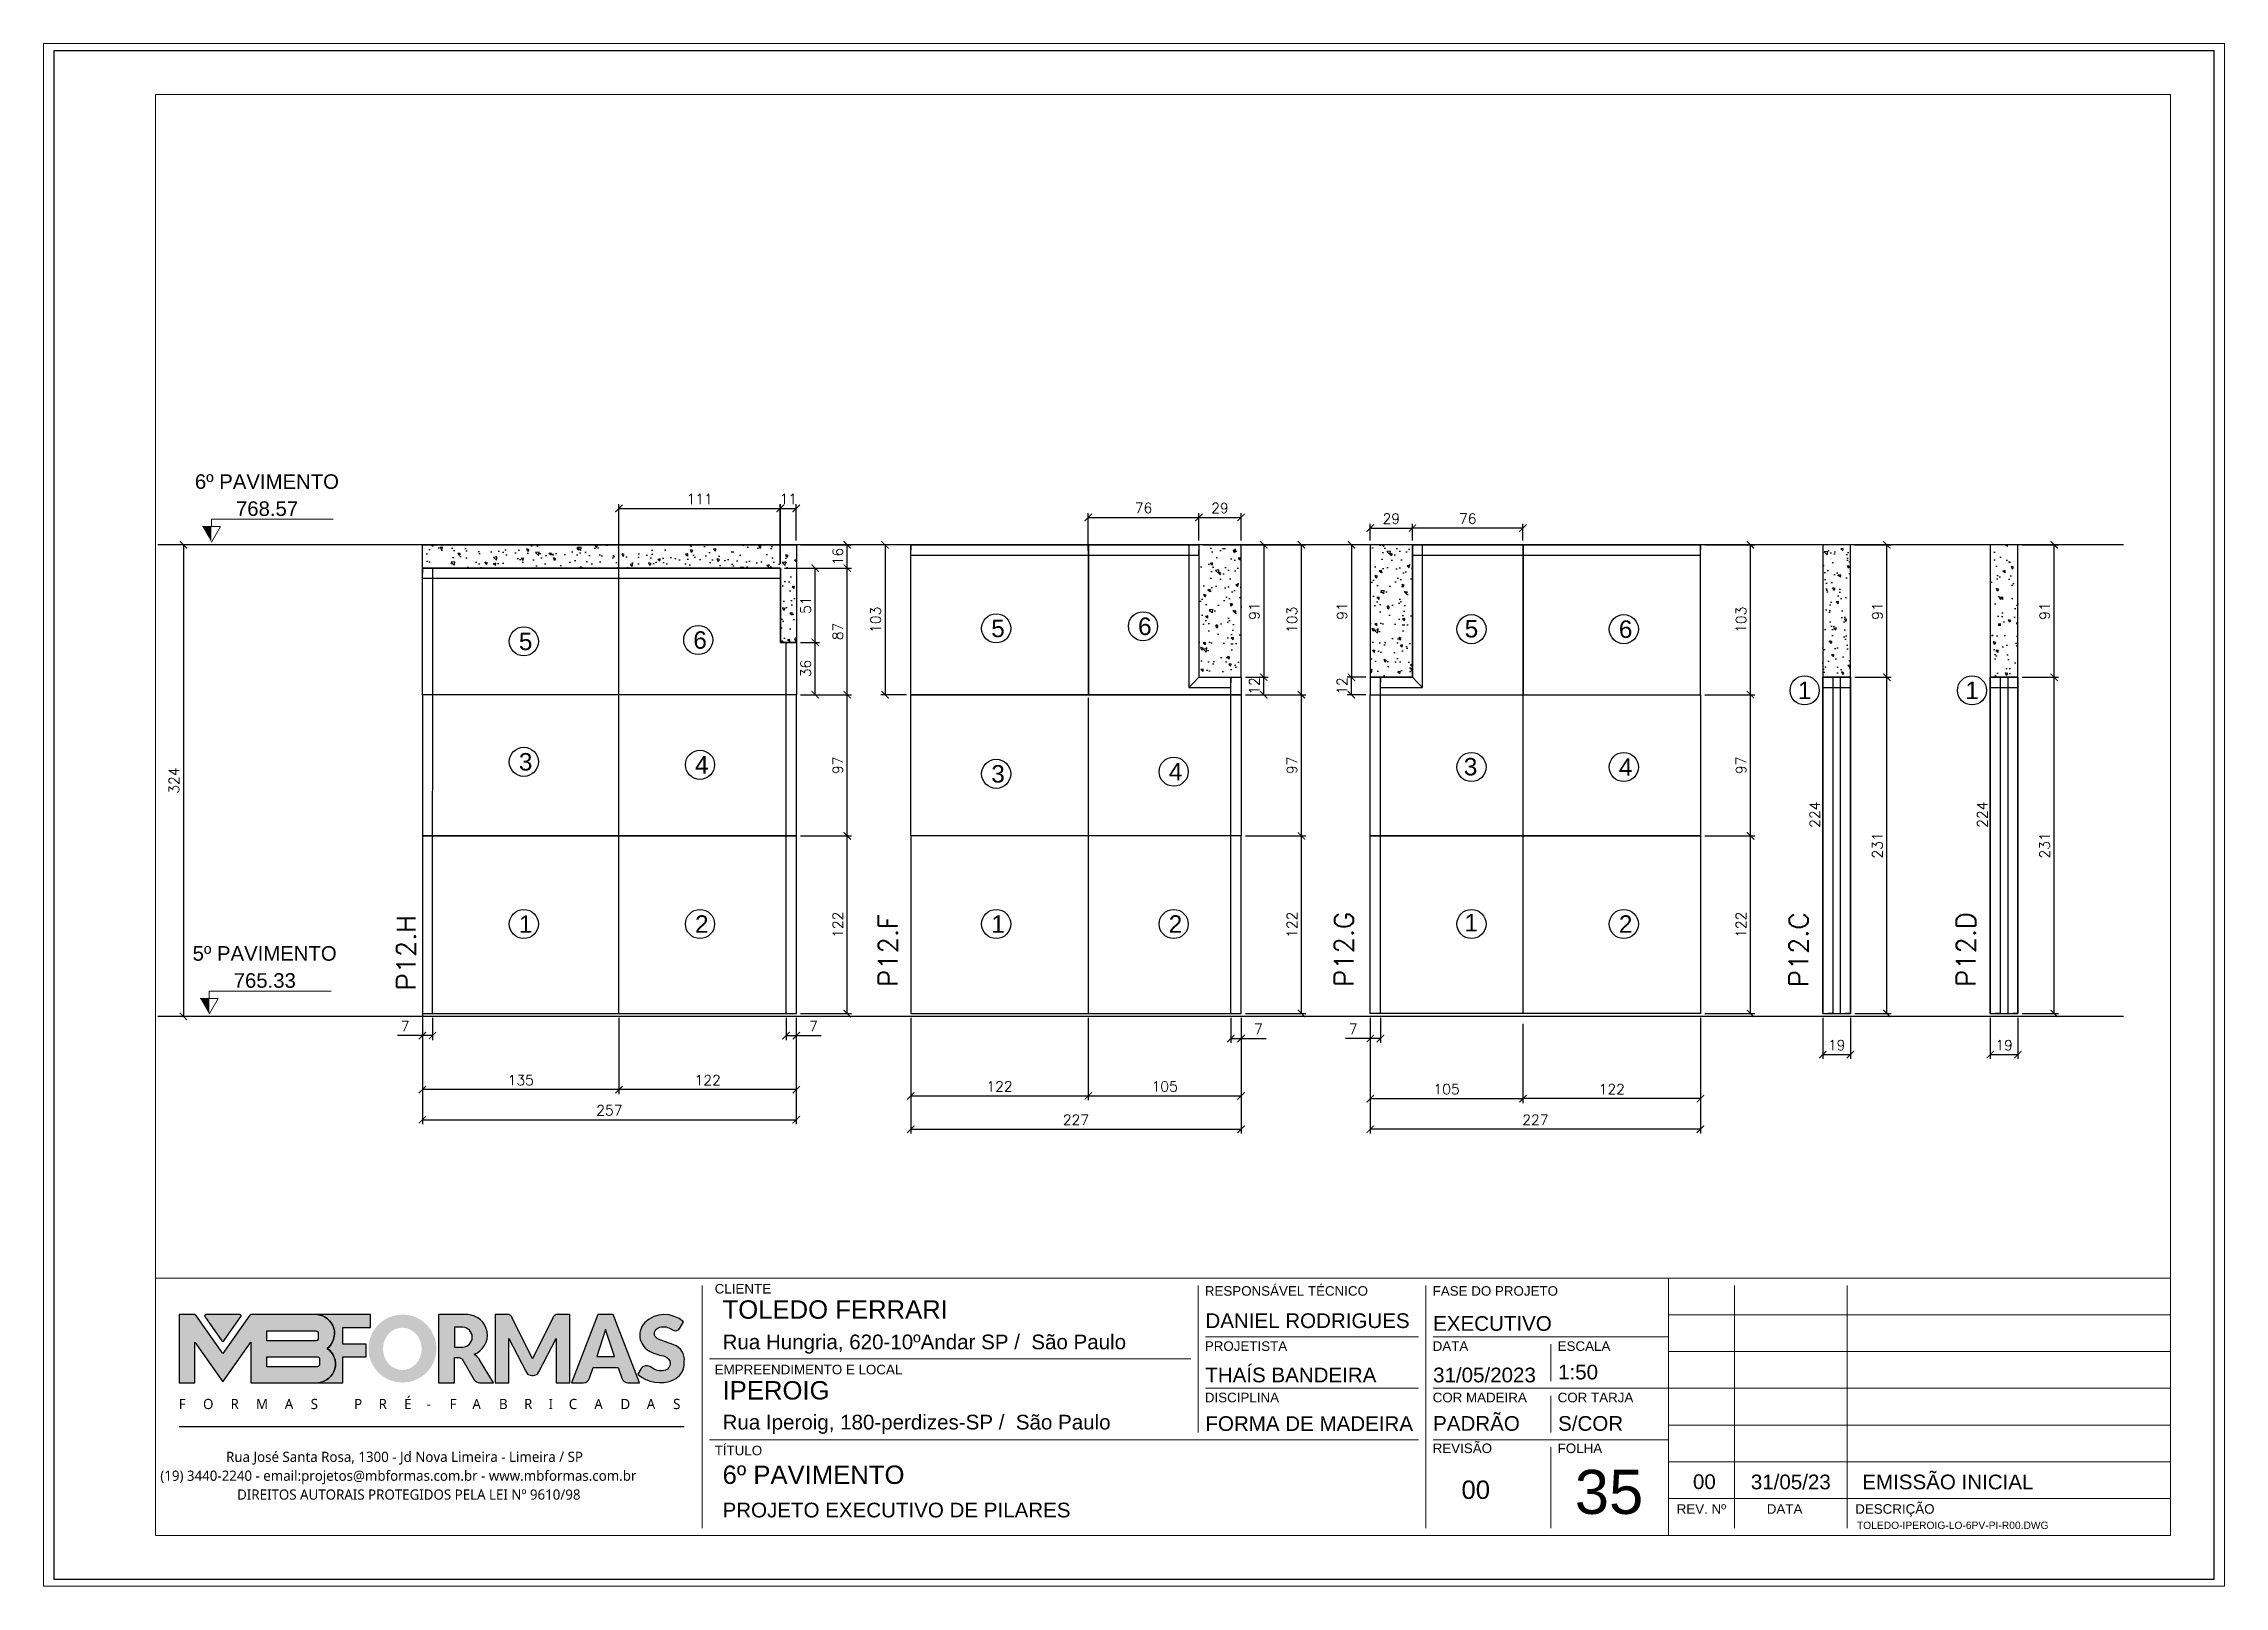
# Paper-space layout '35' of a CAD drawing. Extents: x 399.1 to 428.8, y 284.8 to 305.8.
# The model-space entities are those that its viewports show. They can reach past a viewport. Long polylines and large blocks are cut down to what shows.
import ezdxf
from ezdxf.enums import TextEntityAlignment as Align

# ---------------------------------------------------------------- set-up
doc = ezdxf.new("R2010")
doc.units = 0
doc.header["$PDMODE"] = 2
doc.header["$PDSIZE"] = 10
doc.linetypes.add('DIVIDE2', pattern=[0.625, 0.25, -0.125, 0, -0.125, 0, -0.125])
doc.linetypes.add('HIDDEN', pattern=[9.525, 6.35, -3.175])
doc.layers.get('0').update_dxf_attribs({"lineweight": 13})
doc.layers.get('Defpoints').update_dxf_attribs({"lineweight": 13})
for name, color, linetype, lineweight in [('A-GENM', 7, 'Continuous', 18), ('FOLHA MB', 7, 'Continuous', 13), ('N° FOLHA', 5, 'Continuous', 13), ('Sarr 2.2x7', 40, 'Continuous', 9), ('Texto Seção', 7, 'Continuous', 15)]:
    doc.layers.add(name, color=color, linetype=linetype, lineweight=lineweight)
for name, color, linetype in [('Concreto', 250, 'HIDDEN'), ('Cota', 4, 'Continuous'), ('Cota Sarrafo', 180, 'Continuous'), ('MB Logo', 254, 'Continuous'), ('Nível', 160, 'Continuous'), ('Painéis', 30, 'Continuous'), ('Romaneio', 10, 'Continuous'), ('Sarr 7x7', 104, 'Continuous'), ('Sarrafo de Pressão', 42, 'HIDDEN'), ('Texto Nível', 251, 'Continuous')]:
    doc.layers.add(name, color=color, linetype=linetype)
doc.layers.add('Laje_Perimetro', color=7, linetype='Continuous', plot=False)
doc.layers.add('VIEW', color=252, linetype='Continuous', lineweight=13, plot=False)
doc.styles.add('ARIAL', font='arial.ttf', dxfattribs={"oblique": 15, "height": 25})
doc.styles.add('MB_C01', font='arial.ttf', dxfattribs={"height": 1.3})
doc.styles.add('MB_C02', font='arial.ttf', dxfattribs={"height": 2})
doc.styles.add('MB_C03', font='arial.ttf', dxfattribs={"height": 2.5})
doc.styles.add('MB_C04', font='arial.ttf', dxfattribs={"height": 6})
doc.styles.add('MtXpl_Lucida_Sans_Un', font='l_10646.ttf')
doc.styles.add('REGUA-120', font='ROMANS.shx', dxfattribs={"height": 15})
doc.styles.add('ROMANS', font='romans.shx')
doc.dimstyles.new('Cota Paínel', dxfattribs={"dimtxt": 7, "dimasz": 5, "dimexe": 3, "dimexo": 3, "dimgap": 3, "dimtad": 1, "dimdec": 1, "dimzin": 12, "dimdsep": 46, "dimtxsty": 'ROMANS', "dimblk": 'ARCHTICK', "dimcen": 0, "dimclrd": 4, "dimclre": 4, "dimclrt": 1, "dimadec": 1, "dimazin": 3, "dimtfac": 1, "dimtdec": 1, "dimtmove": 0, "dimatfit": 3, "dimldrblk": 'OBLIQUE', "dimfxl": 0, "dimtolj": 1, "dimtzin": 12, "dimarcsym": 0})
doc.dimstyles.new('PAINEL', dxfattribs={"dimtxt": 7, "dimasz": 5, "dimexe": 3, "dimexo": 3, "dimgap": 3, "dimtad": 1, "dimdec": 1, "dimzin": 12, "dimdsep": 46, "dimtxsty": 'ROMANS', "dimblk": 'ARCHTICK', "dimcen": 0, "dimclrd": 4, "dimclre": 4, "dimclrt": 1, "dimadec": 1, "dimazin": 3, "dimtfac": 1, "dimtdec": 1, "dimtmove": 0, "dimatfit": 3, "dimldrblk": 'OBLIQUE', "dimfxl": 0, "dimtolj": 1, "dimtzin": 12, "dimarcsym": 0})
doc.dimstyles.new('projeto2', dxfattribs={"dimtxt": 7, "dimasz": 5, "dimexe": 1.25, "dimexo": 2.5, "dimgap": 2, "dimtad": 1, "dimdec": 1, "dimdsep": 46, "dimtxsty": 'ROMANS', "dimblk": 'OBLIQUE', "dimcen": 10, "dimdle": 1, "dimse1": 1, "dimse2": 1, "dimsd1": 1, "dimsd2": 1, "dimclrd": 256, "dimclre": 256, "dimclrt": 1, "dimadec": 0, "dimazin": 0, "dimtfac": 1, "dimtdec": 1, "dimtmove": 0, "dimatfit": 3, "dimldrblk": 'OBLIQUE', "dimfxl": 0, "dimlwd": -1, "dimlwe": -1, "dimarcsym": 0})
pattern_1 = [(140, (1606.151, 12872.556), (1.593909, 18.218467), [1.905, -20.955]), (85, (1606.15, 12872.556), (-19.105685, -3.524342), [1.524, -16.764058]), (190.45144, (1606.284, 12874.074), (-17.511775, 14.694125), [1.619001, -17.809024]), (136.1842, (1601.07, 12872.556), (4.204233, 27.107904), [2.8575, -31.4325]), (186.63556, (1601.42, 12874.815), (-24.742612, 23.740413), [2.428502, -26.71356]), (81.18415, (1601.07, 12872.556), (-24.742612, 23.740413), [2.285997, -25.145973]), (111, (1602.341, 12875.096), (10.22652, 15.161439), [1.905, -20.955]), (56, (1602.34, 12875.096), (-18.418797, 6.180203), [1.524, -16.764]), (161.451445, (1603.193, 12876.359), (-8.192277, 21.341642), [1.619001, -17.808994]), (127.5, (1606.151, 12872.5555), (-8.4555039, 0.3088603), [0, -16.5608, 0, -17.018, 0, -16.8275]), (97.5, (1606.151, 12872.5555), (-10.0180575, 6.6819663), [0, -9.7028, 0, -16.1798, 0, -6.4135]), (57.5, (1606.151, 12866.891), (0.5728744, 13.5590595), [0, -6.35, 0, -19.812, 0, -26.289]), (47.5, (1606.151, 12864.351), (-2.542649, 14.812918), [0, -8.255, 0, -13.1572, 0, -18.669])]
pattern_2 = [(140, (1569.847, 12885.556), (1.593909, 18.218467), [1.905, -20.955]), (85, (1569.847, 12885.556), (-19.105685, -3.524342), [1.524, -16.764058]), (190.45144, (1569.98, 12887.074), (-17.511775, 14.694125), [1.619001, -17.809024]), (136.1842, (1564.767, 12885.556), (4.204233, 27.107904), [2.8575, -31.4325]), (186.63556, (1565.117, 12887.815), (-24.742612, 23.740413), [2.428502, -26.71356]), (81.18415, (1564.767, 12885.556), (-24.742612, 23.740413), [2.285997, -25.145973]), (111, (1566.037, 12888.096), (10.22652, 15.161439), [1.905, -20.955]), (56, (1566.037, 12888.096), (-18.418797, 6.180203), [1.524, -16.764]), (161.451445, (1566.889, 12889.359), (-8.192277, 21.341642), [1.619001, -17.808994]), (127.5, (1569.847, 12885.5555), (-8.4555039, 0.3088603), [0, -16.5608, 0, -17.018, 0, -16.8275]), (97.5, (1569.847, 12885.5555), (-10.0180575, 6.6819663), [0, -9.7028, 0, -16.1798, 0, -6.4135]), (57.5, (1569.847, 12879.891), (0.5728744, 13.5590595), [0, -6.35, 0, -19.812, 0, -26.289]), (47.5, (1569.847, 12877.351), (-2.542649, 14.812918), [0, -8.255, 0, -13.1572, 0, -18.669])]

psp = doc.layouts.new('35')

msp = doc.modelspace()

# ---------------------------------------------------------------- texts
at = {"layer": 'N° FOLHA', "color": 5, "style": 'MB_C04'}
msp.add_text('35', height=30.3061, dxfattribs=at).set_placement((-14875.91, -472.997))
at = {"layer": 'Romaneio', "color": 0, "style": 'ARIAL'}
for s, p in [('5', (-15272.338, 135.377)), ('6', (-15171.434, 136.847)), ('5', (-14946.924, 135.167)), ('6', (-14840.959, 134.856)), ('5', (-15597.028, 126.465)), ('6', (-15477.154, 127.417)), ('1', (-14717.927, 92.786)), ('1', (-14602.86, 92.786)), ('3', (-15597.028, 43.727)), ('4', (-15475.944, 41.668)), ('3', (-14947.529, 40.375)), ('4', (-14840.959, 40.114)), ('3', (-15272.338, 35.469)), ('4', (-15150.35, 36.939)), ('1', (-15597.028, -67.729)), ('2', (-15475.944, -67.729)), ('1', (-15272.338, -67.729)), ('2', (-15150.35, -67.729)), ('1', (-14947.127, -66.847)), ('2', (-14840.959, -67.729))]:
    msp.add_text(s, height=12, dxfattribs=at).set_placement(p, align=Align.MIDDLE_CENTER)
at = {"layer": 'Texto Nível', "style": 'ARIAL'}
for s, p in [('6º PAVIMENTO', (-15725.358, 231.252)), ('768.57', (-15753.42, 212.66)), ('5º PAVIMENTO', (-15726.924, -92.925)), ('765.33', (-15754.986, -111.517))]:
    msp.add_text(s, height=10, dxfattribs=at).set_placement(p, align=Align.RIGHT)
at = {"layer": 'Texto Seção', "char_height": 13, "width": 285.32988, "rotation": 90, "style": 'REGUA-120'}
for s, insert, attachment_point in [('P12.H', (-15672.638, -113.216), 7), ('P12.F', (-15341.387, -110.745), 7), ('P12.G', (-15041.109, -110.745), 1), ('P12.C', (-14728.543, -111.05), 1), ('P12.D', (-14600.561, -110.745), 7)]:
    msp.add_mtext(s, dxfattribs=dict(at, insert=insert, attachment_point=attachment_point))

# ---------------------------------------------------------------- blocks, each defined once
blk = doc.blocks.new('MB-NOVO')
at = {"layer": 'MB Logo', "linetype": 'Continuous'}
h = blk.add_hatch(color=256, dxfattribs=at)
h.dxf.hatch_style = 1
h.set_gradient(color1=(242, 132, 69), color2=(247, 180, 141), rotation=90, tint=1)
h.paths.add_polyline_path([(-18529.6, 10980.8), (-18475.7, 10980.8, 0.706757), (-18468.7, 11008, 0.681802), (-18476.7, 11034.9), (-18529.4, 11034.9, 0.243712), (-18530.2, 11034.5), (-18551.7, 11003.9), (-18573.3, 11034.5, 0.243712), (-18574.1, 11034.9), (-18586.5, 11034.9), (-18586.5, 10980.8), (-18573.9, 10980.8), (-18573.9, 11012.9), (-18551.7, 10981.5), (-18529.6, 11012.9)])
h.paths.add_polyline_path([(-18516.8, 11014.1), (-18516.8, 11022), (-18477.8, 11022, -0.414214), (-18475.8, 11020), (-18475.8, 11016.1, -0.414214), (-18477.8, 11014.1)], flags=16)
h.paths.add_polyline_path([(-18516.8, 11001.4), (-18476.8, 11001.4, -0.414214), (-18474.8, 10999.4), (-18474.8, 10995.5, -0.414214), (-18476.8, 10993.5), (-18516.8, 10993.5)], flags=16)
at = {"layer": 'MB Logo', "true_color": 0x262626}
h = blk.add_hatch(color=250, dxfattribs=at)
h.dxf.hatch_style = 1
h.paths.add_polyline_path([(-18537.3, 11033.3, 0.60809), (-18538.1, 11034.9), (-18565.3, 11034.9, 0.60809), (-18566.1, 11033.3), (-18552.5, 11014, 0.518202), (-18550.9, 11014)])
h = blk.add_hatch(color=250, dxfattribs=at)
h.dxf.hatch_style = 1
h.paths.add_polyline_path([(-18456.2, 11011.3), (-18456.2, 11024.6), (-18434.2, 11024.6), (-18434.2, 11034.9), (-18476.7, 11034.9, -0.681802), (-18468.7, 11008, -0.706757), (-18475.7, 10980.8), (-18456.2, 10980.8), (-18456.2, 11001.4), (-18437.8, 11001.4), (-18437.8, 11011.3)])
h = blk.add_hatch(color=250, dxfattribs=at)
h.dxf.hatch_style = 1
h.paths.add_polyline_path([(-18435.9, 11007.9, 1), (-18381.9, 11007.9, 1)])
edge = h.paths.add_edge_path(flags=16)
edge.add_ellipse((-18409, 11007.7), major_axis=(0, 16.8), ratio=0.916255, start_angle=0, end_angle=360)
h = blk.add_hatch(color=250, dxfattribs=at)
h.dxf.hatch_style = 1
h.paths.add_polyline_path([(-18357, 11034.9), (-18380.2, 11034.9), (-18380.2, 10980.8), (-18367.6, 10980.8), (-18367.6, 11000.7), (-18363.4, 11000.7, -0.195765), (-18360.9, 10998.9), (-18351.8, 10983.2, 0.261385), (-18347.5, 10980.8), (-18336.4, 10980.8), (-18347.5, 10999, 0.082429), (-18349.6, 11001.5), (-18351.9, 11003.4, 0.81838)])
h.paths.add_polyline_path([(-18360.8, 11009), (-18367.6, 11009), (-18367.6, 11025), (-18360.8, 11025, -0.92578)], flags=16)
h = blk.add_hatch(color=250, dxfattribs=at)
h.dxf.hatch_style = 1
h.paths.add_polyline_path([(-18286.6, 11015.9), (-18286.6, 10980.8), (-18275.8, 10980.8), (-18275.8, 11034.9), (-18286.6, 11034.9, 0.216647), (-18289.4, 11032.4), (-18305.5, 10999.8), (-18321.6, 11032.7, 0.199908), (-18324.3, 11034.9), (-18335.2, 11034.9), (-18335.2, 10980.8), (-18324.3, 10980.8), (-18324.3, 11015.9), (-18310.4, 10989.3, 0.279644), (-18306, 10986.6, 0.340986), (-18300.5, 10989.3)])
h = blk.add_hatch(color=250, dxfattribs=at)
h.dxf.hatch_style = 1
h.paths.add_polyline_path([(-18274.4, 10980.8), (-18265, 10980.8, 0.322517), (-18260.2, 10984.3), (-18257.3, 10993), (-18237.2, 10993), (-18234.3, 10984.3, 0.322517), (-18229.5, 10980.8), (-18220.3, 10980.8), (-18241.2, 11034.9), (-18253.4, 11034.9)])
h.paths.add_polyline_path([(-18254.4, 11001.6), (-18247.3, 11023), (-18240.1, 11001.6)], flags=16)
h = blk.add_hatch(color=250, dxfattribs=at)
h.dxf.hatch_style = 1
h.paths.add_polyline_path([(-18206, 11024, -0.247671), (-18196.9, 11024.3), (-18193.5, 11022.5, 0.40799), (-18188.2, 11024.1), (-18185.4, 11029.1, 0.392837), (-18216.2, 11028.7, 0.467779), (-18213.3, 11006.3, 0.077523), (-18201.2, 11002.1, -0.214206), (-18196.1, 10997.9, -0.284295), (-18198.2, 10991.4, -0.26924), (-18208.8, 10991.6), (-18212.2, 10993.6, 0.407727), (-18219, 10992.1), (-18221.8, 10987.7, 0.296878), (-18193.2, 10983.1, 0.272251), (-18184.9, 10995.3), (-18184.6, 10997.9, 0.348906), (-18193.7, 11011.2), (-18200.4, 11013.5, -0.045018), (-18205.8, 11015.7, -0.618284)])
at = {"layer": 'MB Logo', "linetype": 'Continuous'}
blk.add_line((-18586.5, 10945.9), (-18184.8, 10945.9), dxfattribs=at)
at = {"layer": 'MB Logo', "color": 23, "linetype": 'Continuous', "true_color": 0xf28445}
for points in [[(-18573.3, 11034.5, 0.243712), (-18574.1, 11034.9), (-18586.5, 11034.9), (-18586.5, 10980.8), (-18573.9, 10980.8), (-18573.9, 11012.9), (-18551.7, 10981.5), (-18529.6, 11012.9), (-18529.6, 10980.8), (-18475.7, 10980.8, 0.706757), (-18468.7, 11008, 0.681802), (-18476.7, 11034.9), (-18529.4, 11034.9, 0.243712), (-18530.2, 11034.5), (-18551.7, 11003.9)], [(-18516.8, 11022), (-18477.8, 11022, -0.414214), (-18475.8, 11020), (-18475.8, 11016.1, -0.414214), (-18477.8, 11014.1), (-18516.8, 11014.1)], [(-18516.8, 11001.4), (-18476.8, 11001.4, -0.414214), (-18474.8, 10999.4), (-18474.8, 10995.5, -0.414214), (-18476.8, 10993.5), (-18516.8, 10993.5)]]:
    blk.add_lwpolyline(points, format="xyb", close=True, dxfattribs=at)
at = {"layer": 'MB Logo', "color": 250, "true_color": 0x262626}
for points in [[(-18537.3, 11033.3, 0.60809), (-18538.1, 11034.9), (-18565.3, 11034.9, 0.60809), (-18566.1, 11033.3), (-18552.5, 11014, 0.518202), (-18550.9, 11014)], [(-18437.8, 11011.3), (-18456.2, 11011.3), (-18456.2, 11024.6), (-18434.2, 11024.6), (-18434.2, 11034.9), (-18476.7, 11034.9, -0.681802), (-18468.7, 11008, -0.706757), (-18475.7, 10980.8), (-18456.2, 10980.8), (-18456.2, 11001.4), (-18437.8, 11001.4)], [(-18347.5, 10980.8), (-18336.4, 10980.8), (-18347.5, 10999, 0.082429), (-18349.6, 11001.5), (-18351.9, 11003.4, 0.81838), (-18357, 11034.9), (-18380.2, 11034.9), (-18380.2, 10980.8), (-18367.6, 10980.8), (-18367.6, 11000.7), (-18363.4, 11000.7, -0.209789), (-18360.8, 10998.7), (-18351.8, 10983.2, 0.261385)], [(-18286.6, 11015.9), (-18286.6, 10980.8), (-18275.8, 10980.8), (-18275.8, 11034.9), (-18286.6, 11034.9, 0.216647), (-18289.4, 11032.4), (-18305.5, 10999.8), (-18321.5, 11032.4, 0.216647), (-18324.3, 11034.9), (-18335.2, 11034.9), (-18335.2, 10980.8), (-18324.3, 10980.8), (-18324.3, 11015.9), (-18310.4, 10989.3, 0.279644), (-18306, 10986.6), (-18304.9, 10986.6, 0.279644), (-18300.5, 10989.3)], [(-18265, 10980.8, 0.322517), (-18260.2, 10984.3), (-18257.3, 10993), (-18237.2, 10993), (-18234.3, 10984.3, 0.322517), (-18229.5, 10980.8), (-18220.3, 10980.8), (-18241.2, 11034.9), (-18253.4, 11034.9), (-18274.4, 10980.8)], [(-18206.2, 11015.9, -0.549626), (-18206.4, 11023.8, -0.258723), (-18196.9, 11024.3), (-18193.5, 11022.5, 0.40799), (-18188.2, 11024.1), (-18185.4, 11029.1, 0.392837), (-18216.2, 11028.7, 0.467779), (-18213.3, 11006.3, 0.077523), (-18201.2, 11002.1, -0.203897), (-18196.3, 10998.2), (-18196.1, 10997.8, -0.267611), (-18198, 10991.6), (-18198.5, 10991.3, -0.261145), (-18208.8, 10991.6), (-18212.2, 10993.6, 0.407727), (-18219, 10992.1), (-18221.8, 10987.7, 0.296878), (-18193.2, 10983.1, 0.265963), (-18184.9, 10994.9), (-18184.7, 10997.6, 0.340466), (-18193.1, 11011), (-18200.4, 11013.5, -0.049298)], [(-18367.6, 11009), (-18360.8, 11009, 0.92578), (-18360.8, 11025), (-18367.6, 11025)]]:
    blk.add_lwpolyline(points, format="xyb", close=True, dxfattribs=at)
blk.add_lwpolyline([(-18247.3, 11023), (-18254.4, 11001.6), (-18240.1, 11001.6)], close=True, dxfattribs=at)
at = {"layer": 'MB Logo', "color": 250, "true_color": 0x262626, "style": 'MtXpl_Lucida_Sans_Un'}
for s, height, p in [('F', 8.12, (-18586.8, 10959.8)), ('O', 8.12, (-18567.5, 10959.8)), ('R', 8.12, (-18545.6, 10959.8)), ('M', 8.12, (-18525.4, 10959.8)), ('A', 8.12, (-18502.5, 10959.8)), ('S', 8.12, (-18481.9, 10959.8)), ('P', 8.12, (-18447.3, 10959.8)), ('R', 8.12, (-18427.8, 10959.8)), ('É', 8.12, (-18407.5, 10959.8)), ('-', 8.12, (-18389.6, 10959.8)), ('F', 8.12, (-18371.4, 10959.8)), ('A', 8.12, (-18353.3, 10959.8)), ('B', 8.12, (-18332.1, 10959.8)), ('R', 8.12, (-18312.2, 10959.8)), ('I', 8.12, (-18292.7, 10959.8)), ('C', 8.12, (-18276.6, 10959.8)), ('A', 8.12, (-18256.3, 10959.8)), ('D', 8.12, (-18235.5, 10959.8)), ('A', 8.12, (-18214.6, 10959.8)), ('S', 8.12, (-18193.6, 10959.8)), ('DIREITOS AUTORAIS PROTEGIDOS PELA LEI Nº 9610/98', 8.122, (-18540.4, 10887.8))]:
    blk.add_text(s, height=height, dxfattribs=at).set_placement(p)
at = {"layer": 'MB Logo', "style": 'MtXpl_Lucida_Sans_Un'}
for s, p in [('(19) 3440-2240 - email:projetos@mbformas.com.br - www.mbformas.com.br', (-18601.5, 10902.8)), ('Rua José Santa Rosa, 1300 - Jd Nova Limeira - Limeira / SP', (-18549.2, 10917.8))]:
    blk.add_text(s, height=8.122, dxfattribs=at).set_placement(p)
blk = doc.blocks.new('A$C169d8357')
at = {"layer": 'FOLHA MB', "color": 1}
for p, q in [((1109.8, 356.7), (70, 356.7)), ((445.6, 351.7), (445.6, 185)), ((786.6, 351.7), (786.6, 250.7)), ((943.1, 351.7), (943.1, 185)), ((1109.8, 356.7), (1109.8, 179.9)), ((1455, 356.7), (1109.8, 356.7)), ((1155.3, 185), (1155.3, 351.7)), ((1232.6, 351.7), (1232.6, 185)), ((1455, 331.5), (1109.8, 331.5)), ((938.1, 316.3), (791.6, 316.3)), ((1109.8, 316.3), (948.2, 316.3)), ((781.5, 301.2), (450.7, 301.2)), ((1029, 311.3), (1029, 286)), ((1455, 306.2), (1109.8, 306.2)), ((938.1, 281), (791.6, 281)), ((1109.8, 281), (948.2, 281)), ((1029, 275.9), (1029, 250.7)), ((1455, 281), (1109.8, 281)), ((1455, 255.7), (1109.8, 255.7)), ((938.1, 245.6), (450.7, 245.6)), ((1109.8, 245.6), (948.2, 245.6)), ((1029, 240.6), (1029, 185)), ((1455, 230.4), (1109.8, 230.4)), ((1455, 205.2), (1109.8, 205.2))]:
    blk.add_line(p, q, dxfattribs=at)
for points in [[(0, 1199.9), (0, 149.9), (1485, 149.9), (1485, 1199.9)], [(70, 1169.9), (70, 179.9), (1455, 179.9), (1455, 1169.9)]]:
    blk.add_lwpolyline(points, close=True, dxfattribs=at)
at = {"layer": 'MB Logo', "xscale": 0.8642040370897565, "yscale": 0.8642040370897565, "zscale": 0.8642040370897565}
blk.add_blockref('MB-NOVO', (16148.7, -9204.8), dxfattribs=at)
at = {"layer": 'FOLHA MB', "color": 6}
for s, height, style, p in [('CLIENTE', 6.57, 'MB_C01', (454.3, 346.1)), ('RESPONSÁVEL TÉCNICO', 6.566, 'MB_C01', (791.2, 344.6)), ('FASE DO PROJETO', 6.566, 'MB_C01', (947.8, 344.6)), ('Rua Hungria, 620-10ºAndar SP /  São Paulo', 10.102, 'MB_C02', (459.7, 307.8)), ('PROJETISTA', 6.57, 'MB_C01', (791.2, 306.7)), ('DATA', 6.57, 'MB_C01', (947.8, 306.7)), ('ESCALA', 6.57, 'MB_C01', (1033.7, 306.7)), ('EMPREENDIMENTO E LOCAL', 6.566, 'MB_C01', (454.3, 290.6)), ('DISCIPLINA', 6.57, 'MB_C01', (791.2, 271.4)), ('COR MADEIRA', 6.566, 'MB_C01', (947.8, 271.4)), ('COR TARJA', 6.57, 'MB_C01', (1033.7, 271.4)), ('Rua Iperoig, 180-perdizes-SP /  São Paulo', 10.102, 'MB_C02', (459.7, 252.7)), ('TÍTULO', 6.57, 'MB_C01', (454.3, 235)), ('REVISÃO', 6.57, 'MB_C01', (947.8, 236.5)), ('FOLHA', 6.57, 'MB_C01', (1033.7, 236.5)), ('PROJETO EXECUTIVO DE PILARES', 10.102, 'MB_C02', (459.7, 192.3))]:
    blk.add_text(s, height=height, dxfattribs=dict(at, style=style)).set_placement(p)
at = {"layer": 'FOLHA MB', "color": 5}
for s, height, style, p in [('TOLEDO FERRARI', 12.628, 'MB_C03', (459.7, 328.8)), ('DANIEL RODRIGUES', 10.102, 'MB_C02', (791.6, 322.4)), ('EXECUTIVO', 10.1, 'MB_C02', (948.1, 320.5)), ('IPEROIG', 12.63, 'MB_C03', (459.7, 273.3)), ('THAÍS BANDEIRA', 10.102, 'MB_C02', (791.5, 285.1)), ('31/05/2023', 10.1, 'MB_C02', (948.1, 285.1)), ('1:50', 10.1, 'MB_C02', (1034, 287.1)), ('FORMA DE MADEIRA', 10.102, 'MB_C02', (791.6, 251.7)), ('PADRÃO', 10.1, 'MB_C02', (948.1, 251.8)), ('S/COR', 10.1, 'MB_C02', (1034, 251.8)), ('6º PAVIMENTO', 12.628, 'MB_C03', (459.7, 215.3)), ('00', 12.63, 'MB_C03', (967.6, 205)), ('00', 10.1, 'MB_C02', (1126.7, 211.8)), ('31/05/23', 10.1, 'MB_C02', (1166.5, 211.6)), ('EMISSÃO INICIAL', 10.102, 'MB_C02', (1243.1, 211.6))]:
    blk.add_text(s, height=height, dxfattribs=dict(at, style=style)).set_placement(p)
at = {"layer": 'FOLHA MB', "color": 6, "style": 'MB_C01'}
for s, p in [('REV. Nº', (1132.5, 198.1)), ('DATA', (1189.7, 198.1)), ('DESCRIÇÃO', (1265.5, 198.1))]:
    blk.add_text(s, height=6.57, dxfattribs=at).set_placement(p, align=Align.MIDDLE_CENTER)
at = {"layer": 'FOLHA MB', "insert": (1239.4, 189.4), "char_height": 5.051, "width": 210.818, "attachment_point": 1, "style": 'MB_C04'}
blk.add_mtext('TOLEDO-IPEROIG-LO-6PV-PI-R00.DWG', dxfattribs=at)
blk = doc.blocks.new('_ArchTick')
at = {"color": 0, "linetype": 'ByBlock', "const_width": 0.15}
blk.add_lwpolyline([(-0.5, -0.5), (0.5, 0.5)], dxfattribs=at)
blk = doc.blocks.new('*D745')
at = {"layer": 'Cota', "color": 4, "lineweight": -2, "transparency": 16777216}
for p, q in [((-15102.3, -7.2), (-15060.8, -7.2)), ((-15063.8, -129.2), (-15063.8, -7.2)), ((-15102.3, -129.2), (-15060.8, -129.2))]:
    blk.add_line(p, q, dxfattribs=at)
at = {"layer": 'Defpoints', "color": 0, "transparency": 16777216}
for p in [(-15105.3, -7.2), (-15063.8, -7.2), (-15105.3, -129.2)]:
    blk.add_point(p, dxfattribs=at)
at = {"layer": 'Cota', "color": 4, "lineweight": -2, "transparency": 16777216, "xscale": 5, "yscale": 5, "zscale": 5}
for p, rotation in [((-15063.8, -7.2), 90), ((-15063.8, -129.2), 270)]:
    blk.add_blockref('_ArchTick', p, dxfattribs=dict(at, rotation=rotation))
at = {"layer": 'Cota', "color": 1, "transparency": 16777216, "insert": (-15070.3, -68.2), "char_height": 7, "attachment_point": 5, "rotation": 90, "style": 'ROMANS'}
blk.add_mtext('\\A1;122', dxfattribs=at)
blk = doc.blocks.new('_OBLIQUE')
at = {"color": 0, "linetype": 'ByBlock', "lineweight": -2}
for p, q in [((0, 0), (-1, 0)), ((-0.5, -0.5), (0.5, 0.5))]:
    blk.add_line(p, q, dxfattribs=at)
blk = doc.blocks.new('*D746')
at = {"layer": 'Cota', "color": 4, "lineweight": -2, "transparency": 16777216}
for p, q in [((-15112.3, -132.2), (-15112.3, -149.4)), ((-15105.3, -132.2), (-15105.3, -149.4)), ((-15112.3, -146.4), (-15105.3, -146.4)), ((-15105.3, -146.4), (-15088.1, -146.4))]:
    blk.add_line(p, q, dxfattribs=at)
at = {"layer": 'Defpoints', "color": 0, "transparency": 16777216}
for p in [(-15112.3, -129.2), (-15105.3, -129.2), (-15105.3, -146.4)]:
    blk.add_point(p, dxfattribs=at)
at = {"layer": 'Cota', "color": 4, "lineweight": -2, "transparency": 16777216, "xscale": 5, "yscale": 5, "zscale": 5, "rotation": 180}
blk.add_blockref('_ArchTick', (-15112.3, -146.4), dxfattribs=at)
at = {"layer": 'Cota', "color": 4, "lineweight": -2, "transparency": 16777216, "xscale": 5, "yscale": 5, "zscale": 5}
blk.add_blockref('_ArchTick', (-15105.3, -146.4), dxfattribs=at)
at = {"layer": 'Cota', "color": 1, "transparency": 16777216, "insert": (-15093.4, -139.9), "char_height": 7, "attachment_point": 5, "style": 'ROMANS'}
blk.add_mtext('\\A1;7', dxfattribs=at)
blk = doc.blocks.new('*D747')
at = {"layer": 'Cota', "color": 4, "lineweight": -2, "transparency": 16777216}
for p, q in [((-15016.5, -132.2), (-15016.5, -211.7)), ((-14789.5, -132.2), (-14789.5, -211.7)), ((-14789.5, -208.7), (-15016.5, -208.7))]:
    blk.add_line(p, q, dxfattribs=at)
at = {"layer": 'Defpoints', "color": 0, "transparency": 16777216}
for p in [(-15016.5, -129.2), (-14789.5, -129.2), (-15016.5, -208.7)]:
    blk.add_point(p, dxfattribs=at)
at = {"layer": 'Cota', "color": 4, "lineweight": -2, "transparency": 16777216, "xscale": 5, "yscale": 5, "zscale": 5, "rotation": 180}
blk.add_blockref('_ArchTick', (-15016.5, -208.7), dxfattribs=at)
at = {"layer": 'Cota', "color": 4, "lineweight": -2, "transparency": 16777216, "xscale": 5, "yscale": 5, "zscale": 5}
blk.add_blockref('_ArchTick', (-14789.5, -208.7), dxfattribs=at)
at = {"layer": 'Cota', "color": 1, "transparency": 16777216, "insert": (-14903, -202.2), "char_height": 7, "attachment_point": 5, "style": 'ROMANS'}
blk.add_mtext('\\A1;227', dxfattribs=at)
blk = doc.blocks.new('*D748')
at = {"layer": 'Cota', "color": 4, "lineweight": -2, "transparency": 16777216}
for p, q in [((-15016.5, -132.2), (-15016.5, -149.4)), ((-15009.5, -132.2), (-15009.5, -149.4)), ((-15016.5, -146.4), (-15033.6, -146.4)), ((-15009.5, -146.4), (-15016.5, -146.4))]:
    blk.add_line(p, q, dxfattribs=at)
at = {"layer": 'Defpoints', "color": 0, "transparency": 16777216}
for p in [(-15016.5, -129.2), (-15009.5, -129.2), (-15016.5, -146.4)]:
    blk.add_point(p, dxfattribs=at)
at = {"layer": 'Cota', "color": 4, "lineweight": -2, "transparency": 16777216, "xscale": 5, "yscale": 5, "zscale": 5, "rotation": 180}
blk.add_blockref('_ArchTick', (-15016.5, -146.4), dxfattribs=at)
at = {"layer": 'Cota', "color": 4, "lineweight": -2, "transparency": 16777216, "xscale": 5, "yscale": 5, "zscale": 5}
blk.add_blockref('_ArchTick', (-15009.5, -146.4), dxfattribs=at)
at = {"layer": 'Cota', "color": 1, "transparency": 16777216, "insert": (-15028.3, -139.9), "char_height": 7, "attachment_point": 5, "style": 'ROMANS'}
blk.add_mtext('\\A1;7', dxfattribs=at)
blk = doc.blocks.new('*D749')
at = {"layer": 'Cota', "color": 4, "lineweight": -2, "transparency": 16777216}
for p, q in [((-14786.5, -7.2), (-14752.1, -7.2)), ((-14755.1, -129.2), (-14755.1, -7.2)), ((-14786.5, -129.2), (-14752.1, -129.2))]:
    blk.add_line(p, q, dxfattribs=at)
at = {"layer": 'Defpoints', "color": 0, "transparency": 16777216}
for p in [(-14789.5, -7.2), (-14755.1, -7.2), (-14789.5, -129.2)]:
    blk.add_point(p, dxfattribs=at)
at = {"layer": 'Cota', "color": 4, "lineweight": -2, "transparency": 16777216, "xscale": 5, "yscale": 5, "zscale": 5}
for p, rotation in [((-14755.1, -7.2), 90), ((-14755.1, -129.2), 270)]:
    blk.add_blockref('_ArchTick', p, dxfattribs=dict(at, rotation=rotation))
at = {"layer": 'Cota', "color": 1, "transparency": 16777216, "insert": (-14761.6, -68.2), "char_height": 7, "attachment_point": 5, "rotation": 90, "style": 'ROMANS'}
blk.add_mtext('\\A1;122', dxfattribs=at)
blk = doc.blocks.new('*D750')
at = {"layer": 'Cota', "color": 4, "lineweight": -2, "transparency": 16777216}
for p, q in [((-14786.5, 89.8), (-14752.1, 89.8)), ((-14755.1, -7.2), (-14755.1, 89.8)), ((-14786.5, -7.2), (-14752.1, -7.2))]:
    blk.add_line(p, q, dxfattribs=at)
at = {"layer": 'Defpoints', "color": 0, "transparency": 16777216}
for p in [(-14789.5, 89.8), (-14755.1, 89.8), (-14789.5, -7.2)]:
    blk.add_point(p, dxfattribs=at)
at = {"layer": 'Cota', "color": 4, "lineweight": -2, "transparency": 16777216, "xscale": 5, "yscale": 5, "zscale": 5}
for p, rotation in [((-14755.1, 89.8), 90), ((-14755.1, -7.2), 270)]:
    blk.add_blockref('_ArchTick', p, dxfattribs=dict(at, rotation=rotation))
at = {"layer": 'Cota', "color": 1, "transparency": 16777216, "insert": (-14761.6, 41.3), "char_height": 7, "attachment_point": 5, "rotation": 90, "style": 'ROMANS'}
blk.add_mtext('\\A1;97', dxfattribs=at)
blk = doc.blocks.new('*D751')
at = {"layer": 'Cota', "color": 4, "lineweight": -2, "transparency": 16777216}
for p, q in [((-14705.4, -132.2), (-14705.4, -160.4)), ((-14686.4, -132.2), (-14686.4, -160.4)), ((-14705.4, -157.4), (-14686.4, -157.4))]:
    blk.add_line(p, q, dxfattribs=at)
at = {"layer": 'Defpoints', "color": 0, "transparency": 16777216}
for p in [(-14705.4, -129.2), (-14686.4, -129.2), (-14686.4, -157.4)]:
    blk.add_point(p, dxfattribs=at)
at = {"layer": 'Cota', "color": 4, "lineweight": -2, "transparency": 16777216, "xscale": 5, "yscale": 5, "zscale": 5, "rotation": 180}
blk.add_blockref('_ArchTick', (-14705.4, -157.4), dxfattribs=at)
at = {"layer": 'Cota', "color": 4, "lineweight": -2, "transparency": 16777216, "xscale": 5, "yscale": 5, "zscale": 5}
blk.add_blockref('_ArchTick', (-14686.4, -157.4), dxfattribs=at)
at = {"layer": 'Cota', "color": 1, "transparency": 16777216, "insert": (-14695.9, -150.9), "char_height": 7, "attachment_point": 5, "style": 'ROMANS'}
blk.add_mtext('\\A1;19', dxfattribs=at)
blk = doc.blocks.new('*D752')
at = {"layer": 'Defpoints', "color": 0, "transparency": 16777216}
for p in [(-14705.4, 94.8), (-14705.4, -129.2), (-14705.4, -129.2)]:
    blk.add_point(p, dxfattribs=at)
at = {"layer": 'Cota Sarrafo', "color": 1, "transparency": 16777216, "insert": (-14710.9, 7.4), "char_height": 7, "attachment_point": 5, "rotation": 90, "style": 'ROMANS'}
blk.add_mtext('224', dxfattribs=at)
blk = doc.blocks.new('*D753')
at = {"layer": 'Cota', "color": 4, "lineweight": -2, "transparency": 16777216}
for p, q in [((-15332.3, -132.2), (-15332.3, -188.8)), ((-15210.3, -132.2), (-15210.3, -188.8)), ((-15332.3, -185.8), (-15210.3, -185.8))]:
    blk.add_line(p, q, dxfattribs=at)
at = {"layer": 'Defpoints', "color": 0, "transparency": 16777216}
for p in [(-15332.3, -129.2), (-15210.3, -129.2), (-15210.3, -185.8)]:
    blk.add_point(p, dxfattribs=at)
at = {"layer": 'Cota', "color": 4, "lineweight": -2, "transparency": 16777216, "xscale": 5, "yscale": 5, "zscale": 5, "rotation": 180}
blk.add_blockref('_ArchTick', (-15332.3, -185.8), dxfattribs=at)
at = {"layer": 'Cota', "color": 4, "lineweight": -2, "transparency": 16777216, "xscale": 5, "yscale": 5, "zscale": 5}
blk.add_blockref('_ArchTick', (-15210.3, -185.8), dxfattribs=at)
at = {"layer": 'Cota', "color": 1, "transparency": 16777216, "insert": (-15271.3, -179.3), "char_height": 7, "attachment_point": 5, "style": 'ROMANS'}
blk.add_mtext('\\A1;122', dxfattribs=at)
blk = doc.blocks.new('*D754')
at = {"layer": 'Cota', "color": 4, "lineweight": -2, "transparency": 16777216}
for p, q in [((-15210.3, -132.2), (-15210.3, -188.8)), ((-15105.3, -132.2), (-15105.3, -188.8)), ((-15210.3, -185.8), (-15105.3, -185.8))]:
    blk.add_line(p, q, dxfattribs=at)
at = {"layer": 'Defpoints', "color": 0, "transparency": 16777216}
for p in [(-15210.3, -129.2), (-15105.3, -129.2), (-15105.3, -185.8)]:
    blk.add_point(p, dxfattribs=at)
at = {"layer": 'Cota', "color": 4, "lineweight": -2, "transparency": 16777216, "xscale": 5, "yscale": 5, "zscale": 5, "rotation": 180}
blk.add_blockref('_ArchTick', (-15210.3, -185.8), dxfattribs=at)
at = {"layer": 'Cota', "color": 4, "lineweight": -2, "transparency": 16777216, "xscale": 5, "yscale": 5, "zscale": 5}
blk.add_blockref('_ArchTick', (-15105.3, -185.8), dxfattribs=at)
at = {"layer": 'Cota', "color": 1, "transparency": 16777216, "insert": (-15157.8, -179.3), "char_height": 7, "attachment_point": 5, "style": 'ROMANS'}
blk.add_mtext('\\A1;105', dxfattribs=at)
blk = doc.blocks.new('*D755')
at = {"layer": 'Cota', "color": 4, "lineweight": -2, "transparency": 16777216}
for p, q in [((-15332.3, -132.2), (-15332.3, -211.7)), ((-15105.3, -132.2), (-15105.3, -211.7)), ((-15332.3, -208.7), (-15105.3, -208.7))]:
    blk.add_line(p, q, dxfattribs=at)
at = {"layer": 'Defpoints', "color": 0, "transparency": 16777216}
for p in [(-15332.3, -129.2), (-15105.3, -129.2), (-15105.3, -208.7)]:
    blk.add_point(p, dxfattribs=at)
at = {"layer": 'Cota', "color": 4, "lineweight": -2, "transparency": 16777216, "xscale": 5, "yscale": 5, "zscale": 5, "rotation": 180}
blk.add_blockref('_ArchTick', (-15332.3, -208.7), dxfattribs=at)
at = {"layer": 'Cota', "color": 4, "lineweight": -2, "transparency": 16777216, "xscale": 5, "yscale": 5, "zscale": 5}
blk.add_blockref('_ArchTick', (-15105.3, -208.7), dxfattribs=at)
at = {"layer": 'Cota', "color": 1, "transparency": 16777216, "insert": (-15218.8, -202.2), "char_height": 7, "attachment_point": 5, "style": 'ROMANS'}
blk.add_mtext('\\A1;227', dxfattribs=at)
blk = doc.blocks.new('*D756')
at = {"layer": 'Cota', "color": 4, "lineweight": -2, "transparency": 16777216}
for p, q in [((-14911.5, -136.2), (-14911.5, -190.7)), ((-14789.5, -136.2), (-14789.5, -190.7)), ((-14789.5, -187.7), (-14911.5, -187.7))]:
    blk.add_line(p, q, dxfattribs=at)
at = {"layer": 'Defpoints', "color": 0, "transparency": 16777216}
for p in [(-14911.5, -133.2), (-14789.5, -133.2), (-14911.5, -187.7)]:
    blk.add_point(p, dxfattribs=at)
at = {"layer": 'Cota', "color": 4, "lineweight": -2, "transparency": 16777216, "xscale": 5, "yscale": 5, "zscale": 5, "rotation": 180}
blk.add_blockref('_ArchTick', (-14911.5, -187.7), dxfattribs=at)
at = {"layer": 'Cota', "color": 4, "lineweight": -2, "transparency": 16777216, "xscale": 5, "yscale": 5, "zscale": 5}
blk.add_blockref('_ArchTick', (-14789.5, -187.7), dxfattribs=at)
at = {"layer": 'Cota', "color": 1, "transparency": 16777216, "insert": (-14850.5, -181.2), "char_height": 7, "attachment_point": 5, "style": 'ROMANS'}
blk.add_mtext('\\A1;122', dxfattribs=at)
blk = doc.blocks.new('*D757')
at = {"layer": 'Cota', "color": 4, "lineweight": -2, "transparency": 16777216}
for p, q in [((-15016.5, -132.2), (-15016.5, -190.7)), ((-14911.5, -136.2), (-14911.5, -190.7)), ((-15016.5, -187.7), (-14911.5, -187.7))]:
    blk.add_line(p, q, dxfattribs=at)
at = {"layer": 'Defpoints', "color": 0, "transparency": 16777216}
for p in [(-15016.5, -129.2), (-14911.5, -133.2), (-14911.5, -187.7)]:
    blk.add_point(p, dxfattribs=at)
at = {"layer": 'Cota', "color": 4, "lineweight": -2, "transparency": 16777216, "xscale": 5, "yscale": 5, "zscale": 5, "rotation": 180}
blk.add_blockref('_ArchTick', (-15016.5, -187.7), dxfattribs=at)
at = {"layer": 'Cota', "color": 4, "lineweight": -2, "transparency": 16777216, "xscale": 5, "yscale": 5, "zscale": 5}
blk.add_blockref('_ArchTick', (-14911.5, -187.7), dxfattribs=at)
at = {"layer": 'Cota', "color": 1, "transparency": 16777216, "insert": (-14964, -181.2), "char_height": 7, "attachment_point": 5, "style": 'ROMANS'}
blk.add_mtext('\\A1;105', dxfattribs=at)
blk = doc.blocks.new('*D758')
at = {"layer": 'Cota', "color": 4, "lineweight": -2, "transparency": 16777216}
for p, q in [((-15668, -132.2), (-15668, -205.2)), ((-15411, -132.2), (-15411, -205.2)), ((-15668, -202.2), (-15411, -202.2))]:
    blk.add_line(p, q, dxfattribs=at)
at = {"layer": 'Defpoints', "color": 0, "transparency": 16777216}
for p in [(-15668, -129.2), (-15411, -129.2), (-15411, -202.2)]:
    blk.add_point(p, dxfattribs=at)
at = {"layer": 'Cota', "color": 4, "lineweight": -2, "transparency": 16777216, "xscale": 5, "yscale": 5, "zscale": 5, "rotation": 180}
blk.add_blockref('_ArchTick', (-15668, -202.2), dxfattribs=at)
at = {"layer": 'Cota', "color": 4, "lineweight": -2, "transparency": 16777216, "xscale": 5, "yscale": 5, "zscale": 5}
blk.add_blockref('_ArchTick', (-15411, -202.2), dxfattribs=at)
at = {"layer": 'Cota', "color": 1, "transparency": 16777216, "insert": (-15539.5, -195.7), "char_height": 7, "attachment_point": 5, "style": 'ROMANS'}
blk.add_mtext('\\A1;257', dxfattribs=at)
blk = doc.blocks.new('*D759')
at = {"layer": 'Cota', "color": 4, "lineweight": -2, "transparency": 16777216}
for p, q in [((-15408, -7.2), (-15373, -7.2)), ((-15376, -129.2), (-15376, -7.2)), ((-15408, -129.2), (-15373, -129.2))]:
    blk.add_line(p, q, dxfattribs=at)
at = {"layer": 'Defpoints', "color": 0, "transparency": 16777216}
for p in [(-15411, -7.2), (-15376, -7.2), (-15411, -129.2)]:
    blk.add_point(p, dxfattribs=at)
at = {"layer": 'Cota', "color": 4, "lineweight": -2, "transparency": 16777216, "xscale": 5, "yscale": 5, "zscale": 5}
for p, rotation in [((-15376, -7.2), 90), ((-15376, -129.2), 270)]:
    blk.add_blockref('_ArchTick', p, dxfattribs=dict(at, rotation=rotation))
at = {"layer": 'Cota', "color": 1, "transparency": 16777216, "insert": (-15382.5, -68.2), "char_height": 7, "attachment_point": 5, "rotation": 90, "style": 'ROMANS'}
blk.add_mtext('\\A1;122', dxfattribs=at)
blk = doc.blocks.new('*D760')
at = {"layer": 'Cota', "color": 4, "lineweight": -2, "transparency": 16777216}
for p, q in [((-15532.9, -132.2), (-15532.9, -184.5)), ((-15411, -132.2), (-15411, -184.5)), ((-15411, -181.5), (-15532.9, -181.5))]:
    blk.add_line(p, q, dxfattribs=at)
at = {"layer": 'Defpoints', "color": 0, "transparency": 16777216}
for p in [(-15532.9, -129.2), (-15411, -129.2), (-15532.9, -181.5)]:
    blk.add_point(p, dxfattribs=at)
at = {"layer": 'Cota', "color": 4, "lineweight": -2, "transparency": 16777216, "xscale": 5, "yscale": 5, "zscale": 5, "rotation": 180}
blk.add_blockref('_ArchTick', (-15532.9, -181.5), dxfattribs=at)
at = {"layer": 'Cota', "color": 4, "lineweight": -2, "transparency": 16777216, "xscale": 5, "yscale": 5, "zscale": 5}
blk.add_blockref('_ArchTick', (-15411, -181.5), dxfattribs=at)
at = {"layer": 'Cota', "color": 1, "transparency": 16777216, "insert": (-15471.9, -175), "char_height": 7, "attachment_point": 5, "style": 'ROMANS'}
blk.add_mtext('\\A1;122', dxfattribs=at)
blk = doc.blocks.new('*D761')
at = {"layer": 'Cota', "color": 4, "lineweight": -2, "transparency": 16777216}
for p, q in [((-15668, -129), (-15668, -184.5)), ((-15532.9, -132.2), (-15532.9, -184.5)), ((-15532.9, -181.5), (-15668, -181.5))]:
    blk.add_line(p, q, dxfattribs=at)
at = {"layer": 'Defpoints', "color": 0, "transparency": 16777216}
for p in [(-15668, -126), (-15532.9, -129.2), (-15668, -181.5)]:
    blk.add_point(p, dxfattribs=at)
at = {"layer": 'Cota', "color": 4, "lineweight": -2, "transparency": 16777216, "xscale": 5, "yscale": 5, "zscale": 5, "rotation": 180}
blk.add_blockref('_ArchTick', (-15668, -181.5), dxfattribs=at)
at = {"layer": 'Cota', "color": 4, "lineweight": -2, "transparency": 16777216, "xscale": 5, "yscale": 5, "zscale": 5}
blk.add_blockref('_ArchTick', (-15532.9, -181.5), dxfattribs=at)
at = {"layer": 'Cota', "color": 1, "transparency": 16777216, "insert": (-15600.4, -175), "char_height": 7, "attachment_point": 5, "style": 'ROMANS'}
blk.add_mtext('\\A1;135', dxfattribs=at)
blk = doc.blocks.new('*D762')
at = {"layer": 'Cota', "color": 4, "lineweight": -2, "transparency": 16777216}
for p, q in [((-15668, -132.2), (-15668, -147.4)), ((-15661, -132.2), (-15661, -147.4)), ((-15668, -144.4), (-15685.1, -144.4)), ((-15661, -144.4), (-15668, -144.4))]:
    blk.add_line(p, q, dxfattribs=at)
at = {"layer": 'Defpoints', "color": 0, "transparency": 16777216}
for p in [(-15668, -129.2), (-15661, -129.2), (-15668, -144.4)]:
    blk.add_point(p, dxfattribs=at)
at = {"layer": 'Cota', "color": 4, "lineweight": -2, "transparency": 16777216, "xscale": 5, "yscale": 5, "zscale": 5, "rotation": 180}
blk.add_blockref('_ArchTick', (-15668, -144.4), dxfattribs=at)
at = {"layer": 'Cota', "color": 4, "lineweight": -2, "transparency": 16777216, "xscale": 5, "yscale": 5, "zscale": 5}
blk.add_blockref('_ArchTick', (-15661, -144.4), dxfattribs=at)
at = {"layer": 'Cota', "color": 1, "transparency": 16777216, "insert": (-15679.8, -137.9), "char_height": 7, "attachment_point": 5, "style": 'ROMANS'}
blk.add_mtext('\\A1;7', dxfattribs=at)
blk = doc.blocks.new('*D763')
at = {"layer": 'Cota', "color": 4, "lineweight": -2, "transparency": 16777216}
for p, q in [((-15418, -132.2), (-15418, -147.4)), ((-15411, -132.2), (-15411, -147.4)), ((-15418, -144.4), (-15411, -144.4)), ((-15411, -144.4), (-15393.8, -144.4))]:
    blk.add_line(p, q, dxfattribs=at)
at = {"layer": 'Defpoints', "color": 0, "transparency": 16777216}
for p in [(-15418, -129.2), (-15411, -129.2), (-15411, -144.4)]:
    blk.add_point(p, dxfattribs=at)
at = {"layer": 'Cota', "color": 4, "lineweight": -2, "transparency": 16777216, "xscale": 5, "yscale": 5, "zscale": 5, "rotation": 180}
blk.add_blockref('_ArchTick', (-15418, -144.4), dxfattribs=at)
at = {"layer": 'Cota', "color": 4, "lineweight": -2, "transparency": 16777216, "xscale": 5, "yscale": 5, "zscale": 5}
blk.add_blockref('_ArchTick', (-15411, -144.4), dxfattribs=at)
at = {"layer": 'Cota', "color": 1, "transparency": 16777216, "insert": (-15399.1, -137.9), "char_height": 7, "attachment_point": 5, "style": 'ROMANS'}
blk.add_mtext('\\A1;7', dxfattribs=at)
blk = doc.blocks.new('*D764')
at = {"layer": 'Cota', "color": 4, "lineweight": -2, "transparency": 16777216}
for p, q in [((-14590.3, -132.2), (-14590.3, -160.4)), ((-14571.3, -132.2), (-14571.3, -160.4)), ((-14590.3, -157.4), (-14571.3, -157.4))]:
    blk.add_line(p, q, dxfattribs=at)
at = {"layer": 'Defpoints', "color": 0, "transparency": 16777216}
for p in [(-14590.3, -129.2), (-14571.3, -129.2), (-14571.3, -157.4)]:
    blk.add_point(p, dxfattribs=at)
at = {"layer": 'Cota', "color": 4, "lineweight": -2, "transparency": 16777216, "xscale": 5, "yscale": 5, "zscale": 5, "rotation": 180}
blk.add_blockref('_ArchTick', (-14590.3, -157.4), dxfattribs=at)
at = {"layer": 'Cota', "color": 4, "lineweight": -2, "transparency": 16777216, "xscale": 5, "yscale": 5, "zscale": 5}
blk.add_blockref('_ArchTick', (-14571.3, -157.4), dxfattribs=at)
at = {"layer": 'Cota', "color": 1, "transparency": 16777216, "insert": (-14580.8, -150.9), "char_height": 7, "attachment_point": 5, "style": 'ROMANS'}
blk.add_mtext('\\A1;19', dxfattribs=at)
blk = doc.blocks.new('*D765')
at = {"layer": 'Defpoints', "color": 0, "transparency": 16777216}
for p in [(-14590.3, 94.8), (-14590.3, -129.2), (-14590.3, -129.2)]:
    blk.add_point(p, dxfattribs=at)
at = {"layer": 'Cota Sarrafo', "color": 1, "transparency": 16777216, "insert": (-14595.8, 7.4), "char_height": 7, "attachment_point": 5, "rotation": 90, "style": 'ROMANS'}
blk.add_mtext('224', dxfattribs=at)
blk = doc.blocks.new('*D766')
at = {"layer": 'Cota', "color": 4, "lineweight": -2, "transparency": 16777216}
for p, q in [((-14683.4, 192.8), (-14658.4, 192.8)), ((-14661.4, 101.8), (-14661.4, 192.8)), ((-14683.4, 101.8), (-14658.4, 101.8))]:
    blk.add_line(p, q, dxfattribs=at)
at = {"layer": 'Defpoints', "color": 0, "transparency": 16777216}
for p in [(-14686.4, 192.8), (-14661.4, 192.8), (-14686.4, 101.8)]:
    blk.add_point(p, dxfattribs=at)
at = {"layer": 'Cota', "color": 4, "lineweight": -2, "transparency": 16777216, "xscale": 5, "yscale": 5, "zscale": 5}
for p, rotation in [((-14661.4, 192.8), 90), ((-14661.4, 101.8), 270)]:
    blk.add_blockref('_ArchTick', p, dxfattribs=dict(at, rotation=rotation))
at = {"layer": 'Cota', "color": 1, "transparency": 16777216, "insert": (-14667.9, 147.3), "char_height": 7, "attachment_point": 5, "rotation": 90, "style": 'ROMANS'}
blk.add_mtext('\\A1;91', dxfattribs=at)
blk = doc.blocks.new('*D767')
at = {"layer": 'Cota', "color": 4, "lineweight": -2, "transparency": 16777216}
for p, q in [((-14568.3, 192.8), (-14543.4, 192.8)), ((-14546.4, 101.8), (-14546.4, 192.8)), ((-14568.3, 101.8), (-14543.4, 101.8))]:
    blk.add_line(p, q, dxfattribs=at)
at = {"layer": 'Defpoints', "color": 0, "transparency": 16777216}
for p in [(-14571.3, 192.8), (-14546.4, 192.8), (-14571.3, 101.8)]:
    blk.add_point(p, dxfattribs=at)
at = {"layer": 'Cota', "color": 4, "lineweight": -2, "transparency": 16777216, "xscale": 5, "yscale": 5, "zscale": 5}
for p, rotation in [((-14546.4, 192.8), 90), ((-14546.4, 101.8), 270)]:
    blk.add_blockref('_ArchTick', p, dxfattribs=dict(at, rotation=rotation))
at = {"layer": 'Cota', "color": 1, "transparency": 16777216, "insert": (-14552.9, 147.3), "char_height": 7, "attachment_point": 5, "rotation": 90, "style": 'ROMANS'}
blk.add_mtext('\\A1;91', dxfattribs=at)
blk = doc.blocks.new('*D768')
at = {"layer": 'A-GENM', "color": 4, "lineweight": -2, "transparency": 16777216}
for p, q in [((-15408, 89.8), (-15373, 89.8)), ((-15376, -7.2), (-15376, 89.8)), ((-15408, -7.2), (-15373, -7.2))]:
    blk.add_line(p, q, dxfattribs=at)
at = {"layer": 'Defpoints', "color": 0, "transparency": 16777216}
for p in [(-15411, 89.8), (-15376, 89.8), (-15411, -7.2)]:
    blk.add_point(p, dxfattribs=at)
at = {"layer": 'A-GENM', "color": 4, "lineweight": -2, "transparency": 16777216, "xscale": 5, "yscale": 5, "zscale": 5}
for p, rotation in [((-15376, 89.8), 90), ((-15376, -7.2), 270)]:
    blk.add_blockref('_ArchTick', p, dxfattribs=dict(at, rotation=rotation))
at = {"layer": 'A-GENM', "color": 1, "transparency": 16777216, "insert": (-15382.5, 41.3), "char_height": 7, "attachment_point": 5, "rotation": 90, "style": 'ROMANS'}
blk.add_mtext('\\A1;97', dxfattribs=at)
blk = doc.blocks.new('*D769')
at = {"layer": 'A-GENM', "color": 4, "lineweight": -2, "transparency": 16777216}
for p, q in [((-15102.3, 89.8), (-15060.8, 89.8)), ((-15063.8, -7.2), (-15063.8, 89.8)), ((-15102.3, -7.2), (-15060.8, -7.2))]:
    blk.add_line(p, q, dxfattribs=at)
at = {"layer": 'Defpoints', "color": 0, "transparency": 16777216}
for p in [(-15105.3, 89.8), (-15063.8, 89.8), (-15105.3, -7.2)]:
    blk.add_point(p, dxfattribs=at)
at = {"layer": 'A-GENM', "color": 4, "lineweight": -2, "transparency": 16777216, "xscale": 5, "yscale": 5, "zscale": 5}
for p, rotation in [((-15063.8, 89.8), 90), ((-15063.8, -7.2), 270)]:
    blk.add_blockref('_ArchTick', p, dxfattribs=dict(at, rotation=rotation))
at = {"layer": 'A-GENM', "color": 1, "transparency": 16777216, "insert": (-15070.3, 41.3), "char_height": 7, "attachment_point": 5, "rotation": 90, "style": 'ROMANS'}
blk.add_mtext('\\A1;97', dxfattribs=at)
blk = doc.blocks.new('*D770')
at = {"layer": 'A-GENM', "color": 4, "lineweight": -2, "transparency": 16777216}
for p, q in [((-15408, 176.8), (-15373, 176.8)), ((-15376, 89.8), (-15376, 176.8)), ((-15408, 89.8), (-15373, 89.8))]:
    blk.add_line(p, q, dxfattribs=at)
at = {"layer": 'Defpoints', "color": 0, "transparency": 16777216}
for p in [(-15411, 176.8), (-15376, 176.8), (-15411, 89.8)]:
    blk.add_point(p, dxfattribs=at)
at = {"layer": 'A-GENM', "color": 4, "lineweight": -2, "transparency": 16777216, "xscale": 5, "yscale": 5, "zscale": 5}
for p, rotation in [((-15376, 176.8), 90), ((-15376, 89.8), 270)]:
    blk.add_blockref('_ArchTick', p, dxfattribs=dict(at, rotation=rotation))
at = {"layer": 'A-GENM', "color": 1, "transparency": 16777216, "insert": (-15382.5, 133.3), "char_height": 7, "attachment_point": 5, "rotation": 90, "style": 'ROMANS'}
blk.add_mtext('\\A1;87', dxfattribs=at)
blk = doc.blocks.new('*D771')
at = {"layer": 'A-GENM', "color": 4, "lineweight": -2, "transparency": 16777216}
for p, q in [((-14786.5, 192.8), (-14752.1, 192.8)), ((-14755.1, 89.8), (-14755.1, 192.8)), ((-14786.5, 89.8), (-14752.1, 89.8))]:
    blk.add_line(p, q, dxfattribs=at)
at = {"layer": 'Defpoints', "color": 0, "transparency": 16777216}
for p in [(-14789.5, 192.8), (-14755.1, 192.8), (-14789.5, 89.8)]:
    blk.add_point(p, dxfattribs=at)
at = {"layer": 'A-GENM', "color": 4, "lineweight": -2, "transparency": 16777216, "xscale": 5, "yscale": 5, "zscale": 5}
for p, rotation in [((-14755.1, 192.8), 90), ((-14755.1, 89.8), 270)]:
    blk.add_blockref('_ArchTick', p, dxfattribs=dict(at, rotation=rotation))
at = {"layer": 'A-GENM', "color": 1, "transparency": 16777216, "insert": (-14761.6, 141.3), "char_height": 7, "attachment_point": 5, "rotation": 90, "style": 'ROMANS'}
blk.add_mtext('\\A1;103', dxfattribs=at)
blk = doc.blocks.new('*D772')
at = {"layer": 'A-GENM', "color": 4, "lineweight": -2, "transparency": 16777216}
for p, q in [((-15131.3, 192.8), (-15060.8, 192.8)), ((-15063.8, 89.8), (-15063.8, 192.8)), ((-15102.3, 89.8), (-15060.8, 89.8))]:
    blk.add_line(p, q, dxfattribs=at)
at = {"layer": 'Defpoints', "color": 0, "transparency": 16777216}
for p in [(-15134.3, 192.8), (-15063.8, 192.8), (-15105.3, 89.8)]:
    blk.add_point(p, dxfattribs=at)
at = {"layer": 'A-GENM', "color": 4, "lineweight": -2, "transparency": 16777216, "xscale": 5, "yscale": 5, "zscale": 5}
for p, rotation in [((-15063.8, 192.8), 90), ((-15063.8, 89.8), 270)]:
    blk.add_blockref('_ArchTick', p, dxfattribs=dict(at, rotation=rotation))
at = {"layer": 'A-GENM', "color": 1, "transparency": 16777216, "insert": (-15070.3, 141.3), "char_height": 7, "attachment_point": 5, "rotation": 90, "style": 'ROMANS'}
blk.add_mtext('\\A1;103', dxfattribs=at)
blk = doc.blocks.new('*D773')
at = {"layer": 'A-GENM', "color": 4, "lineweight": -2, "transparency": 16777216}
for p, q in [((-15131.3, 192.8), (-15086.7, 192.8)), ((-15089.7, 192.8), (-15089.7, 101.8)), ((-15102.3, 101.8), (-15086.7, 101.8))]:
    blk.add_line(p, q, dxfattribs=at)
at = {"layer": 'Defpoints', "color": 0, "transparency": 16777216}
for p in [(-15134.3, 192.8), (-15105.3, 101.8), (-15089.7, 101.8)]:
    blk.add_point(p, dxfattribs=at)
at = {"layer": 'A-GENM', "color": 4, "lineweight": -2, "transparency": 16777216, "xscale": 5, "yscale": 5, "zscale": 5}
for p, rotation in [((-15089.7, 192.8), 90), ((-15089.7, 101.8), 270)]:
    blk.add_blockref('_ArchTick', p, dxfattribs=dict(at, rotation=rotation))
at = {"layer": 'A-GENM', "color": 1, "transparency": 16777216, "insert": (-15096.2, 147.3), "char_height": 7, "attachment_point": 5, "rotation": 90, "style": 'ROMANS'}
blk.add_mtext('\\A1;91', dxfattribs=at)
blk = doc.blocks.new('*D774')
at = {"layer": 'A-GENM', "color": 4, "lineweight": -2, "transparency": 16777216}
for p, q in [((-15019.5, 192.8), (-15032.4, 192.8)), ((-15029.4, 192.8), (-15029.4, 101.8)), ((-15019.5, 101.8), (-15032.4, 101.8))]:
    blk.add_line(p, q, dxfattribs=at)
at = {"layer": 'Defpoints', "color": 0, "transparency": 16777216}
for p in [(-15016.5, 192.8), (-15029.4, 101.8), (-15016.5, 101.8)]:
    blk.add_point(p, dxfattribs=at)
at = {"layer": 'A-GENM', "color": 4, "lineweight": -2, "transparency": 16777216, "xscale": 5, "yscale": 5, "zscale": 5}
for p, rotation in [((-15029.4, 192.8), 90), ((-15029.4, 101.8), 270)]:
    blk.add_blockref('_ArchTick', p, dxfattribs=dict(at, rotation=rotation))
at = {"layer": 'A-GENM', "color": 1, "transparency": 16777216, "insert": (-15035.9, 147.3), "char_height": 7, "attachment_point": 5, "rotation": 90, "style": 'ROMANS'}
blk.add_mtext('\\A1;91', dxfattribs=at)
blk = doc.blocks.new('*D793')
at = {"layer": 'Cota', "color": 4, "lineweight": -2, "transparency": 16777216}
blk.add_line((-15832.2, 192.8), (-15832.2, -131.2), dxfattribs=at)
at = {"layer": 'Defpoints', "color": 0, "transparency": 16777216}
for p in [(-15832.2, 192.8), (-15832.2, -131.2), (-15832.2, -131.2)]:
    blk.add_point(p, dxfattribs=at)
at = {"layer": 'Cota', "color": 4, "lineweight": -2, "transparency": 16777216, "xscale": 5, "yscale": 5, "zscale": 5}
for p, rotation in [((-15832.2, 192.8), 90), ((-15832.2, -131.2), 270)]:
    blk.add_blockref('_ArchTick', p, dxfattribs=dict(at, rotation=rotation))
at = {"layer": 'Cota', "color": 1, "transparency": 16777216, "insert": (-15838.7, 30.8), "char_height": 7, "attachment_point": 5, "rotation": 90, "style": 'ROMANS'}
blk.add_mtext('\\A1;324', dxfattribs=at)
blk = doc.blocks.new('*D794')
at = {"layer": 'Cota', "color": 4, "lineweight": -2, "transparency": 16777216}
for p, q in [((-15408, 192.8), (-15373, 192.8)), ((-15376, 176.8), (-15376, 192.8)), ((-15408, 176.8), (-15373, 176.8))]:
    blk.add_line(p, q, dxfattribs=at)
at = {"layer": 'Defpoints', "color": 0, "transparency": 16777216}
for p in [(-15411, 192.8), (-15376, 192.8), (-15411, 176.8)]:
    blk.add_point(p, dxfattribs=at)
at = {"layer": 'Cota', "color": 4, "lineweight": -2, "transparency": 16777216, "xscale": 5, "yscale": 5, "zscale": 5}
for p, rotation in [((-15376, 192.8), 90), ((-15376, 176.8), 270)]:
    blk.add_blockref('_ArchTick', p, dxfattribs=dict(at, rotation=rotation))
at = {"layer": 'Cota', "color": 1, "transparency": 16777216, "insert": (-15382.5, 184.8), "char_height": 7, "attachment_point": 5, "rotation": 90, "style": 'ROMANS'}
blk.add_mtext('\\A1;16', dxfattribs=at)
blk = doc.blocks.new('*D795')
at = {"layer": 'Cota', "color": 4, "lineweight": -2, "transparency": 16777216}
for p, q in [((-15422, 179.8), (-15422, 220.8)), ((-15422, 217.8), (-15411, 217.8)), ((-15411, 195.8), (-15411, 220.8))]:
    blk.add_line(p, q, dxfattribs=at)
at = {"layer": 'Defpoints', "color": 0, "transparency": 16777216}
for p in [(-15411, 217.8), (-15411, 192.8), (-15422, 176.8)]:
    blk.add_point(p, dxfattribs=at)
at = {"layer": 'Cota', "color": 4, "lineweight": -2, "transparency": 16777216, "xscale": 5, "yscale": 5, "zscale": 5, "rotation": 180}
blk.add_blockref('_ArchTick', (-15422, 217.8), dxfattribs=at)
at = {"layer": 'Cota', "color": 4, "lineweight": -2, "transparency": 16777216, "xscale": 5, "yscale": 5, "zscale": 5}
blk.add_blockref('_ArchTick', (-15411, 217.8), dxfattribs=at)
at = {"layer": 'Cota', "color": 1, "transparency": 16777216, "insert": (-15416.5, 224.3), "char_height": 7, "attachment_point": 5, "style": 'ROMANS'}
blk.add_mtext('\\A1;11', dxfattribs=at)
blk = doc.blocks.new('*D796')
at = {"layer": 'Cota', "color": 4, "lineweight": -2, "transparency": 16777216}
for p, q in [((-15408, 125.8), (-15395, 125.8)), ((-15398, 89.8), (-15398, 125.8)), ((-15408, 89.8), (-15395, 89.8))]:
    blk.add_line(p, q, dxfattribs=at)
at = {"layer": 'Defpoints', "color": 0, "transparency": 16777216}
for p in [(-15411, 125.8), (-15398, 125.8), (-15411, 89.8)]:
    blk.add_point(p, dxfattribs=at)
at = {"layer": 'Cota', "color": 4, "lineweight": -2, "transparency": 16777216, "xscale": 5, "yscale": 5, "zscale": 5}
for p, rotation in [((-15398, 125.8), 90), ((-15398, 89.8), 270)]:
    blk.add_blockref('_ArchTick', p, dxfattribs=dict(at, rotation=rotation))
at = {"layer": 'Cota', "color": 1, "transparency": 16777216, "insert": (-15404.5, 107.8), "char_height": 7, "attachment_point": 5, "rotation": 90, "style": 'ROMANS'}
blk.add_mtext('\\A1;36', dxfattribs=at)
blk = doc.blocks.new('*D797')
at = {"layer": 'Cota', "color": 4, "lineweight": -2, "transparency": 16777216}
for p, q in [((-15335.3, 192.8), (-15353, 192.8)), ((-15350, 192.8), (-15350, 89.8)), ((-15335.3, 89.8), (-15353, 89.8))]:
    blk.add_line(p, q, dxfattribs=at)
at = {"layer": 'Defpoints', "color": 0, "transparency": 16777216}
for p in [(-15332.3, 192.8), (-15350, 89.8), (-15332.3, 89.8)]:
    blk.add_point(p, dxfattribs=at)
at = {"layer": 'Cota', "color": 4, "lineweight": -2, "transparency": 16777216, "xscale": 5, "yscale": 5, "zscale": 5}
for p, rotation in [((-15350, 192.8), 90), ((-15350, 89.8), 270)]:
    blk.add_blockref('_ArchTick', p, dxfattribs=dict(at, rotation=rotation))
at = {"layer": 'Cota', "color": 1, "transparency": 16777216, "insert": (-15356.5, 141.3), "char_height": 7, "attachment_point": 5, "rotation": 90, "style": 'ROMANS'}
blk.add_mtext('\\A1;103', dxfattribs=at)
blk = doc.blocks.new('*D798')
at = {"layer": 'Cota', "color": 4, "lineweight": -2, "transparency": 16777216}
for p, q in [((-15134.3, 195.8), (-15134.3, 214.6)), ((-15134.3, 211.6), (-15105.3, 211.6)), ((-15105.3, 195.8), (-15105.3, 214.6))]:
    blk.add_line(p, q, dxfattribs=at)
at = {"layer": 'Defpoints', "color": 0, "transparency": 16777216}
for p in [(-15105.3, 211.6), (-15134.3, 192.8), (-15105.3, 192.8)]:
    blk.add_point(p, dxfattribs=at)
at = {"layer": 'Cota', "color": 4, "lineweight": -2, "transparency": 16777216, "xscale": 5, "yscale": 5, "zscale": 5, "rotation": 180}
blk.add_blockref('_ArchTick', (-15134.3, 211.6), dxfattribs=at)
at = {"layer": 'Cota', "color": 4, "lineweight": -2, "transparency": 16777216, "xscale": 5, "yscale": 5, "zscale": 5}
blk.add_blockref('_ArchTick', (-15105.3, 211.6), dxfattribs=at)
at = {"layer": 'Cota', "color": 1, "transparency": 16777216, "insert": (-15119.8, 218.1), "char_height": 7, "attachment_point": 5, "style": 'ROMANS'}
blk.add_mtext('\\A1;29', dxfattribs=at)
blk = doc.blocks.new('*D799')
at = {"layer": 'Cota', "color": 4, "lineweight": -2, "transparency": 16777216}
for p, q in [((-15016.5, 195.8), (-15016.5, 207.3)), ((-15016.5, 204.3), (-14987.5, 204.3)), ((-14987.5, 195.8), (-14987.5, 207.3))]:
    blk.add_line(p, q, dxfattribs=at)
at = {"layer": 'Defpoints', "color": 0, "transparency": 16777216}
for p in [(-14987.5, 204.3), (-15016.5, 192.8), (-14987.5, 192.8)]:
    blk.add_point(p, dxfattribs=at)
at = {"layer": 'Cota', "color": 4, "lineweight": -2, "transparency": 16777216, "xscale": 5, "yscale": 5, "zscale": 5, "rotation": 180}
blk.add_blockref('_ArchTick', (-15016.5, 204.3), dxfattribs=at)
at = {"layer": 'Cota', "color": 4, "lineweight": -2, "transparency": 16777216, "xscale": 5, "yscale": 5, "zscale": 5}
blk.add_blockref('_ArchTick', (-14987.5, 204.3), dxfattribs=at)
at = {"layer": 'Cota', "color": 1, "transparency": 16777216, "insert": (-15002, 210.8), "char_height": 7, "attachment_point": 5, "style": 'ROMANS'}
blk.add_mtext('\\A1;29', dxfattribs=at)
blk = doc.blocks.new('*D1036')
at = {"layer": 'Cota', "color": 4, "lineweight": -2, "transparency": 16777216}
for p, q in [((-14683.4, 101.8), (-14658.4, 101.8)), ((-14661.4, -129.2), (-14661.4, 101.8)), ((-14683.4, -129.2), (-14658.4, -129.2))]:
    blk.add_line(p, q, dxfattribs=at)
at = {"layer": 'Defpoints', "color": 0, "transparency": 16777216}
for p in [(-14686.4, 101.8), (-14661.4, 101.8), (-14686.4, -129.2)]:
    blk.add_point(p, dxfattribs=at)
at = {"layer": 'Cota', "color": 4, "lineweight": -2, "transparency": 16777216, "xscale": 5, "yscale": 5, "zscale": 5}
for p, rotation in [((-14661.4, 101.8), 90), ((-14661.4, -129.2), 270)]:
    blk.add_blockref('_ArchTick', p, dxfattribs=dict(at, rotation=rotation))
at = {"layer": 'Cota', "color": 1, "transparency": 16777216, "insert": (-14667.9, -13.7), "char_height": 7, "attachment_point": 5, "rotation": 90, "style": 'ROMANS'}
blk.add_mtext('\\A1;231', dxfattribs=at)
blk = doc.blocks.new('*D1037')
at = {"layer": 'Cota', "color": 4, "lineweight": -2, "transparency": 16777216}
for p, q in [((-14568.3, 101.8), (-14543.4, 101.8)), ((-14546.4, -129.2), (-14546.4, 101.8)), ((-14568.3, -129.2), (-14543.4, -129.2))]:
    blk.add_line(p, q, dxfattribs=at)
at = {"layer": 'Defpoints', "color": 0, "transparency": 16777216}
for p in [(-14571.3, 101.8), (-14546.4, 101.8), (-14571.3, -129.2)]:
    blk.add_point(p, dxfattribs=at)
at = {"layer": 'Cota', "color": 4, "lineweight": -2, "transparency": 16777216, "xscale": 5, "yscale": 5, "zscale": 5}
for p, rotation in [((-14546.4, 101.8), 90), ((-14546.4, -129.2), 270)]:
    blk.add_blockref('_ArchTick', p, dxfattribs=dict(at, rotation=rotation))
at = {"layer": 'Cota', "color": 1, "transparency": 16777216, "insert": (-14552.9, -13.7), "char_height": 7, "attachment_point": 5, "rotation": 90, "style": 'ROMANS'}
blk.add_mtext('\\A1;231', dxfattribs=at)
blk = doc.blocks.new('*D1824')
at = {"layer": 'Defpoints', "color": 0, "transparency": 16777216}
for p in [(-15105.3, 101.8), (-15089.7, 101.8), (-15105.3, 89.8)]:
    blk.add_point(p, dxfattribs=at)
at = {"layer": 'Texto Nível', "color": 4, "lineweight": -2, "transparency": 16777216}
for p, q in [((-15102.3, 101.8), (-15086.7, 101.8)), ((-15089.7, 89.8), (-15089.7, 101.8)), ((-15102.3, 89.8), (-15086.7, 89.8))]:
    blk.add_line(p, q, dxfattribs=at)
at = {"layer": 'Texto Nível', "color": 4, "lineweight": -2, "transparency": 16777216, "xscale": 5, "yscale": 5, "zscale": 5}
for p, rotation in [((-15089.7, 101.8), 90), ((-15089.7, 89.8), 270)]:
    blk.add_blockref('_ArchTick', p, dxfattribs=dict(at, rotation=rotation))
at = {"layer": 'Texto Nível', "color": 1, "transparency": 16777216, "insert": (-15096.2, 95.8), "char_height": 7, "attachment_point": 5, "rotation": 90, "style": 'ROMANS'}
blk.add_mtext('\\A1;12', dxfattribs=at)
blk = doc.blocks.new('*D1825')
at = {"layer": 'Defpoints', "color": 0, "transparency": 16777216}
for p in [(-15029.4, 101.8), (-15016.5, 101.8), (-15016.5, 89.8)]:
    blk.add_point(p, dxfattribs=at)
at = {"layer": 'Texto Nível', "color": 4, "lineweight": -2, "transparency": 16777216}
for p, q in [((-15019.5, 101.8), (-15032.4, 101.8)), ((-15029.4, 89.8), (-15029.4, 101.8)), ((-15019.5, 89.8), (-15032.4, 89.8))]:
    blk.add_line(p, q, dxfattribs=at)
at = {"layer": 'Texto Nível', "color": 4, "lineweight": -2, "transparency": 16777216, "xscale": 5, "yscale": 5, "zscale": 5}
for p, rotation in [((-15029.4, 101.8), 90), ((-15029.4, 89.8), 270)]:
    blk.add_blockref('_ArchTick', p, dxfattribs=dict(at, rotation=rotation))
at = {"layer": 'Texto Nível', "color": 1, "transparency": 16777216, "insert": (-15035.9, 95.8), "char_height": 7, "attachment_point": 5, "rotation": 90, "style": 'ROMANS'}
blk.add_mtext('\\A1;12', dxfattribs=at)
blk = doc.blocks.new('*D1826')
at = {"layer": 'Defpoints', "color": 0, "transparency": 16777216}
for p in [(-15422, 176.8), (-15398, 176.8), (-15411, 125.8)]:
    blk.add_point(p, dxfattribs=at)
at = {"layer": 'Texto Nível', "color": 4, "lineweight": -2, "transparency": 16777216}
for p, q in [((-15419, 176.8), (-15395, 176.8)), ((-15398, 125.8), (-15398, 176.8)), ((-15408, 125.8), (-15395, 125.8))]:
    blk.add_line(p, q, dxfattribs=at)
at = {"layer": 'Texto Nível', "color": 4, "lineweight": -2, "transparency": 16777216, "xscale": 5, "yscale": 5, "zscale": 5}
for p, rotation in [((-15398, 176.8), 90), ((-15398, 125.8), 270)]:
    blk.add_blockref('_ArchTick', p, dxfattribs=dict(at, rotation=rotation))
at = {"layer": 'Texto Nível', "color": 1, "transparency": 16777216, "insert": (-15404.5, 151.3), "char_height": 7, "attachment_point": 5, "rotation": 90, "style": 'ROMANS'}
blk.add_mtext('\\A1;51', dxfattribs=at)
blk = doc.blocks.new('*D1827')
at = {"layer": 'Defpoints', "color": 0, "transparency": 16777216}
for p in [(-15421.9, 217.8), (-15532.9, 168.7), (-15421.9, 176.8)]:
    blk.add_point(p, dxfattribs=at)
at = {"layer": 'Texto Nível', "color": 4, "lineweight": -2, "transparency": 16777216}
for p, q in [((-15532.9, 171.7), (-15532.9, 220.8)), ((-15532.9, 217.8), (-15421.9, 217.8)), ((-15421.9, 179.8), (-15421.9, 220.8))]:
    blk.add_line(p, q, dxfattribs=at)
at = {"layer": 'Texto Nível', "color": 4, "lineweight": -2, "transparency": 16777216, "xscale": 5, "yscale": 5, "zscale": 5, "rotation": 180}
blk.add_blockref('_ArchTick', (-15532.9, 217.8), dxfattribs=at)
at = {"layer": 'Texto Nível', "color": 4, "lineweight": -2, "transparency": 16777216, "xscale": 5, "yscale": 5, "zscale": 5}
blk.add_blockref('_ArchTick', (-15421.9, 217.8), dxfattribs=at)
at = {"layer": 'Texto Nível', "color": 1, "transparency": 16777216, "insert": (-15477.4, 224.3), "char_height": 7, "attachment_point": 5, "style": 'ROMANS'}
blk.add_mtext('\\A1;111', dxfattribs=at)
blk = doc.blocks.new('*D1828')
at = {"layer": 'Defpoints', "color": 0, "transparency": 16777216}
for p in [(-15134.3, 211.6), (-15210.3, 185.8), (-15134.3, 192.8)]:
    blk.add_point(p, dxfattribs=at)
at = {"layer": 'Texto Nível', "color": 4, "lineweight": -2, "transparency": 16777216}
for p, q in [((-15210.3, 188.8), (-15210.3, 214.6)), ((-15210.3, 211.6), (-15134.3, 211.6)), ((-15134.3, 195.8), (-15134.3, 214.6))]:
    blk.add_line(p, q, dxfattribs=at)
at = {"layer": 'Texto Nível', "color": 4, "lineweight": -2, "transparency": 16777216, "xscale": 5, "yscale": 5, "zscale": 5, "rotation": 180}
blk.add_blockref('_ArchTick', (-15210.3, 211.6), dxfattribs=at)
at = {"layer": 'Texto Nível', "color": 4, "lineweight": -2, "transparency": 16777216, "xscale": 5, "yscale": 5, "zscale": 5}
blk.add_blockref('_ArchTick', (-15134.3, 211.6), dxfattribs=at)
at = {"layer": 'Texto Nível', "color": 1, "transparency": 16777216, "insert": (-15172.3, 218.1), "char_height": 7, "attachment_point": 5, "style": 'ROMANS'}
blk.add_mtext('\\A1;76', dxfattribs=at)
blk = doc.blocks.new('*D1829')
at = {"layer": 'Defpoints', "color": 0, "transparency": 16777216}
for p in [(-14987.5, 204.3), (-14987.5, 192.8), (-14911.5, 192.8)]:
    blk.add_point(p, dxfattribs=at)
at = {"layer": 'Texto Nível', "color": 4, "lineweight": -2, "transparency": 16777216}
for p, q in [((-14987.5, 195.8), (-14987.5, 207.3)), ((-14911.5, 204.3), (-14987.5, 204.3)), ((-14911.5, 195.8), (-14911.5, 207.3))]:
    blk.add_line(p, q, dxfattribs=at)
at = {"layer": 'Texto Nível', "color": 4, "lineweight": -2, "transparency": 16777216, "xscale": 5, "yscale": 5, "zscale": 5, "rotation": 180}
blk.add_blockref('_ArchTick', (-14987.5, 204.3), dxfattribs=at)
at = {"layer": 'Texto Nível', "color": 4, "lineweight": -2, "transparency": 16777216, "xscale": 5, "yscale": 5, "zscale": 5}
blk.add_blockref('_ArchTick', (-14911.5, 204.3), dxfattribs=at)
at = {"layer": 'Texto Nível', "color": 1, "transparency": 16777216, "insert": (-14949.5, 210.8), "char_height": 7, "attachment_point": 5, "style": 'ROMANS'}
blk.add_mtext('\\A1;76', dxfattribs=at)

# ---------------------------------------------------------------- dimensions: what is measured, and where the dimension line sits
at = {"layer": 'A-GENM', "color": 6}
for base, p1, p2, picture, middle in [((-15063.794, 192.79), (-15105.259, 89.79), (-15134.256, 192.79), '*D772', (-15070.294, 141.29)), ((-15089.728, 101.79), (-15134.256, 192.79), (-15105.259, 101.79), '*D773', (-15096.228, 147.29)), ((-15029.42, 101.79), (-15016.467, 192.79), (-15016.467, 101.79), '*D774', (-15035.92, 147.29)), ((-14755.148, 192.79), (-14789.467, 89.79), (-14789.467, 192.79), '*D771', (-14761.648, 141.29)), ((-15376.015, 176.788), (-15410.962, 89.79), (-15410.962, 176.788), '*D770', (-15382.515, 133.289))]:
    dim = msp.add_linear_dim(base=base, p1=p1, p2=p2, angle=90, dimstyle='PAINEL', override={"dimarcsym": 2}, dxfattribs=at)
    dim.commit()
    dim.dimension.update_dxf_attribs({"geometry": picture, "text_midpoint": middle})
at = {"layer": 'A-GENM'}
for base, p1, p2, picture, middle in [((-15376.015, 89.79), (-15410.962, -7.21), (-15410.962, 89.79), '*D768', (-15382.515, 41.29)), ((-15063.794, 89.79), (-15105.259, -7.21), (-15105.259, 89.79), '*D769', (-15070.294, 41.29))]:
    dim = msp.add_linear_dim(base=base, p1=p1, p2=p2, angle=90, dimstyle='PAINEL', override={"dimarcsym": 2}, dxfattribs=at)
    dim.commit()
    dim.dimension.update_dxf_attribs({"geometry": picture, "text_midpoint": middle})
at = {"layer": 'Cota'}
dim = msp.add_linear_dim(base=(-15410.962, 217.843), p1=(-15421.962, 176.788), p2=(-15410.962, 192.79), dimstyle='PAINEL', override={"dimarcsym": 2}, dxfattribs=at)
dim.commit()
dim.dimension.update_dxf_attribs({"geometry": '*D795', "text_midpoint": (-15416.462, 217.843), "dimtype": 160})
for base, p1, p2, picture, middle in [((-15105.259, 211.591), (-15134.256, 192.791), (-15105.259, 192.791), '*D798', (-15119.757, 218.091)), ((-14987.467, 204.252), (-15016.467, 192.79), (-14987.467, 192.789), '*D799', (-15001.967, 210.752))]:
    dim = msp.add_linear_dim(base=base, p1=p1, p2=p2, dimstyle='PAINEL', override={"dimarcsym": 2}, dxfattribs=at)
    dim.commit()
    dim.dimension.update_dxf_attribs({"geometry": picture, "text_midpoint": middle})
for base, p1, p2, picture, middle in [((-15832.233, -131.21), (-15832.233, 192.79), (-15832.233, -131.21), '*D793', (-15838.733, 30.79)), ((-15349.979, 89.79), (-15332.259, 192.79), (-15332.259, 89.79), '*D797', (-15356.479, 141.29)), ((-14661.439, 192.79), (-14686.39, 101.79), (-14686.39, 192.79), '*D766', (-14667.939, 147.29)), ((-14546.372, 192.79), (-14571.324, 101.79), (-14571.324, 192.79), '*D767', (-14552.872, 147.29)), ((-15397.953, 125.79), (-15410.962, 89.79), (-15410.962, 125.79), '*D796', (-15404.453, 107.79))]:
    dim = msp.add_linear_dim(base=base, p1=p1, p2=p2, angle=90, dimstyle='PAINEL', override={"dimarcsym": 2}, dxfattribs=at)
    dim.commit()
    dim.dimension.update_dxf_attribs({"geometry": picture, "text_midpoint": middle})
dim = msp.add_linear_dim(base=(-15376.015, 192.79), p1=(-15410.962, 176.788), p2=(-15410.962, 192.79), angle=90, dimstyle='PAINEL', override={"dimarcsym": 2}, dxfattribs=at)
dim.commit()
dim.dimension.update_dxf_attribs({"geometry": '*D794', "text_midpoint": (-15376.015, 184.789), "dimtype": 160})
at = {"layer": 'Cota', "color": 2}
for base, p1, p2, angle, picture, middle in [((-14755.148, 89.79), (-14789.467, -7.21), (-14789.467, 89.79), 90, '*D750', (-14761.648, 41.29)), ((-15376.015, -7.21), (-15410.962, -129.21), (-15410.962, -7.21), 90, '*D759', (-15382.515, -68.21)), ((-15063.794, -7.21), (-15105.259, -129.21), (-15105.259, -7.21), 90, '*D745', (-15070.294, -68.21)), ((-14755.148, -7.21), (-14789.467, -129.21), (-14789.467, -7.21), 90, '*D749', (-14761.648, -68.21)), ((-15016.467, -208.687), (-14789.467, -129.21), (-15016.467, -129.21), 180, '*D747', (-14902.967, -202.187))]:
    dim = msp.add_linear_dim(base=base, p1=p1, p2=p2, angle=angle, dimstyle='Cota Paínel', dxfattribs=at)
    dim.commit()
    dim.dimension.update_dxf_attribs({"geometry": picture, "text_midpoint": middle})
for base, p1, p2, picture, middle in [((-14661.439, 101.79), (-14686.39, -129.21), (-14686.39, 101.79), '*D1036', (-14667.939, -13.71)), ((-14546.372, 101.79), (-14571.324, -129.21), (-14571.324, 101.79), '*D1037', (-14552.872, -13.71))]:
    dim = msp.add_linear_dim(base=base, p1=p1, p2=p2, angle=90, dimstyle='PAINEL', override={"dimarcsym": 2}, dxfattribs=at)
    dim.commit()
    dim.dimension.update_dxf_attribs({"geometry": picture, "text_midpoint": middle})
at = {"layer": 'Cota'}
for base, p1, p2, picture, middle in [((-15667.962, -144.367), (-15660.962, -129.21), (-15667.962, -129.21), '*D762', (-15679.795, -144.367)), ((-15016.467, -146.367), (-15009.467, -129.21), (-15016.467, -129.21), '*D748', (-15028.3, -146.367))]:
    dim = msp.add_linear_dim(base=base, p1=p1, p2=p2, dimstyle='Cota Paínel', dxfattribs=at)
    dim.commit()
    dim.dimension.update_dxf_attribs({"geometry": picture, "text_midpoint": middle, "dimtype": 160})
at = {"layer": 'Cota', "color": 2}
for base, p1, p2, picture, middle in [((-15667.962, -181.522), (-15532.926, -129.21), (-15667.962, -126.01), '*D761', (-15600.444, -175.022)), ((-15410.962, -202.221), (-15667.962, -129.21), (-15410.962, -129.21), '*D758', (-15539.462, -195.721)), ((-15532.926, -181.522), (-15410.962, -129.21), (-15532.926, -129.21), '*D760', (-15471.944, -175.022)), ((-15210.259, -185.762), (-15332.259, -129.21), (-15210.259, -129.21), '*D753', (-15271.259, -179.262)), ((-15105.259, -208.687), (-15332.259, -129.21), (-15105.259, -129.21), '*D755', (-15218.759, -202.187)), ((-15105.259, -185.762), (-15210.259, -129.21), (-15105.259, -129.21), '*D754', (-15157.759, -179.262)), ((-14911.467, -187.745), (-15016.467, -129.21), (-14911.467, -133.21), '*D757', (-14963.967, -181.245)), ((-14911.467, -187.745), (-14789.467, -133.21), (-14911.467, -133.21), '*D756', (-14850.467, -181.245)), ((-14686.39, -157.377), (-14705.39, -129.21), (-14686.39, -129.21), '*D751', (-14695.89, -150.877)), ((-14571.324, -157.377), (-14590.324, -129.21), (-14571.324, -129.21), '*D764', (-14580.824, -150.877))]:
    dim = msp.add_linear_dim(base=base, p1=p1, p2=p2, dimstyle='Cota Paínel', dxfattribs=at)
    dim.commit()
    dim.dimension.update_dxf_attribs({"geometry": picture, "text_midpoint": middle})
at = {"layer": 'Cota'}
for base, p1, p2, picture, middle in [((-15410.962, -144.367), (-15417.962, -129.21), (-15410.962, -129.21), '*D763', (-15399.128, -144.367)), ((-15105.259, -146.367), (-15112.259, -129.21), (-15105.259, -129.21), '*D746', (-15093.426, -146.367))]:
    dim = msp.add_linear_dim(base=base, p1=p1, p2=p2, angle=180, dimstyle='Cota Paínel', dxfattribs=at)
    dim.commit()
    dim.dimension.update_dxf_attribs({"geometry": picture, "text_midpoint": middle, "dimtype": 160})
at = {"layer": 'Cota Sarrafo'}
for base, p1, p2, picture, middle in [((-14705.39, -129.21), (-14705.39, 94.79), (-14705.39, -129.21), '*D752', (-14705.39, 7.421)), ((-14590.324, -129.21), (-14590.324, 94.79), (-14590.324, -129.21), '*D765', (-14590.324, 7.421))]:
    dim = msp.add_linear_dim(base=base, p1=p1, p2=p2, angle=90, dimstyle='projeto2', dxfattribs=at)
    dim.commit()
    dim.dimension.update_dxf_attribs({"geometry": picture, "text_midpoint": middle, "dimtype": 160})
at = {"layer": 'Texto Nível'}
for base, p1, p2, picture, middle in [((-15421.862, 217.843), (-15532.881, 168.743), (-15421.862, 176.788), '*D1827', (-15477.371, 224.343)), ((-15134.256, 211.591), (-15210.259, 185.791), (-15134.256, 192.791), '*D1828', (-15172.257, 218.091)), ((-14987.467, 204.252), (-14911.467, 192.79), (-14987.467, 192.793), '*D1829', (-14949.467, 210.752))]:
    dim = msp.add_linear_dim(base=base, p1=p1, p2=p2, dimstyle='Cota Paínel', dxfattribs=at)
    dim.commit()
    dim.dimension.update_dxf_attribs({"geometry": picture, "text_midpoint": middle})
dim = msp.add_linear_dim(base=(-15397.953, 176.788), p1=(-15410.962, 125.79), p2=(-15421.962, 176.788), angle=90, dimstyle='Cota Paínel', dxfattribs=at)
dim.commit()
dim.dimension.update_dxf_attribs({"geometry": '*D1826', "text_midpoint": (-15404.453, 151.289)})
for base, p1, p2, picture, middle in [((-15089.728, 101.79), (-15105.259, 89.79), (-15105.259, 101.79), '*D1824', (-15089.728, 95.79)), ((-15029.42, 101.79), (-15016.467, 89.79), (-15016.467, 101.79), '*D1825', (-15029.42, 95.79))]:
    dim = msp.add_linear_dim(base=base, p1=p1, p2=p2, angle=90, dimstyle='Cota Paínel', dxfattribs=at)
    dim.commit()
    dim.dimension.update_dxf_attribs({"geometry": picture, "text_midpoint": middle, "dimtype": 160})

# ---------------------------------------------------------------- hatches: boundary and pattern name
at = {"layer": 'Concreto'}
h = msp.add_hatch(dxfattribs=at)
h.set_pattern_fill('AR-CONC', color=256, scale=0.1, angle=-270)
h.set_pattern_definition([(140, (1585, -3e-12), (1.593909, 18.218467), [1.905, -20.955]), (85, (1585, -3e-12), (-19.105685, -3.524342), [1.524, -16.764058]), (190.45144, (1585.133, 1.518), (-17.511775, 14.694125), [1.619, -17.809024]), (136.1842, (1579.92, -3e-12), (4.204233, 27.107904), [2.8575, -31.4325]), (186.63556, (1580.27, 2.26), (-24.742612, 23.740413), [2.428502, -26.71356]), (81.18415, (1579.92, -3e-12), (-24.742612, 23.740413), [2.285997, -25.145973]), (111, (1581.19, 2.54), (10.22652, 15.161439), [1.905, -20.955]), (56, (1581.19, 2.54), (-18.418797, 6.180203), [1.524, -16.764]), (161.45145, (1582.042, 3.803), (-8.192277, 21.341642), [1.619, -17.808994]), (127.5, (1585, -3e-12), (-8.455504, 0.3088603), [0, -16.5608, 0, -17.018, 0, -16.8275]), (97.5, (1585, -3e-12), (-10.0180575, 6.6819663), [0, -9.7028, 0, -16.1798, 0, -6.4135]), (57.5, (1585, -5.664), (0.5728744, 13.5590595), [0, -6.35, 0, -19.812, 0, -26.289]), (47.5, (1585, -8.204), (-2.542649, 14.812918), [0, -8.255, 0, -13.1572, 0, -18.669])])
h.paths.add_polyline_path([(-15667.962, 176.788), (-15667.962, 192.79), (-15410.962, 192.79), (-15410.962, 125.79), (-15421.962, 125.79), (-15421.962, 176.788)])
h = msp.add_hatch(dxfattribs=at)
h.set_pattern_fill('AR-CONC', color=256, scale=0.1, angle=-270)
h.set_pattern_definition(pattern_1)
h.paths.add_polyline_path([(-15134.259, 102.79), (-15105.259, 102.79), (-15105.259, 192.79), (-15134.259, 192.79)])
h = msp.add_hatch(dxfattribs=at)
h.set_pattern_fill('AR-CONC', color=256, scale=0.1, angle=-270)
h.set_pattern_definition(pattern_1)
h.paths.add_polyline_path([(-15134.259, 102.79), (-15105.259, 102.79), (-15105.259, 192.79), (-15134.259, 192.79)])
h = msp.add_hatch(dxfattribs=at)
h.set_pattern_fill('AR-CONC', color=256, scale=0.1, angle=-270)
h.set_pattern_definition([(140, (1723.943, 12885.556), (1.593909, 18.218467), [1.905, -20.955]), (85, (1723.943, 12885.556), (-19.105685, -3.524342), [1.524, -16.764058]), (190.45144, (1724.076, 12887.074), (-17.511775, 14.694125), [1.619001, -17.809024]), (136.1842, (1718.863, 12885.556), (4.204233, 27.107904), [2.8575, -31.4325]), (186.63556, (1719.213, 12887.815), (-24.742612, 23.740413), [2.428502, -26.71356]), (81.18415, (1718.863, 12885.556), (-24.742612, 23.740413), [2.285997, -25.145973]), (111, (1720.133, 12888.096), (10.22652, 15.161439), [1.905, -20.955]), (56, (1720.133, 12888.096), (-18.418797, 6.180203), [1.524, -16.764]), (161.451445, (1720.985, 12889.359), (-8.192277, 21.341642), [1.619001, -17.808994]), (127.5, (1723.943, 12885.5555), (-8.4555039, 0.3088603), [0, -16.5608, 0, -17.018, 0, -16.8275]), (97.5, (1723.943, 12885.5555), (-10.0180575, 6.6819663), [0, -9.7028, 0, -16.1798, 0, -6.4135]), (57.5, (1723.943, 12879.891), (0.5728744, 13.5590595), [0, -6.35, 0, -19.812, 0, -26.289]), (47.5, (1723.943, 12877.351), (-2.542649, 14.812918), [0, -8.255, 0, -13.1572, 0, -18.669])])
h.paths.add_polyline_path([(-15016.467, 102.79), (-14987.467, 102.79), (-14987.467, 192.79), (-15016.467, 192.79)])
h = msp.add_hatch(dxfattribs=at)
h.set_pattern_fill('AR-CONC', color=256, scale=0.1, angle=-270)
h.set_pattern_definition(pattern_2)
h.paths.add_polyline_path([(-14705.39, 102.79), (-14686.39, 102.79), (-14686.39, 192.79), (-14705.39, 192.79)])
h = msp.add_hatch(dxfattribs=at)
h.set_pattern_fill('AR-CONC', color=256, scale=0.1, angle=-270)
h.set_pattern_definition(pattern_2)
h.paths.add_polyline_path([(-14590.324, 102.79), (-14571.324, 102.79), (-14571.324, 192.79), (-14590.324, 192.79)])
at = {"layer": 'Sarr 2.2x7'}
h = msp.add_hatch(color=0, dxfattribs=at)
h.dxf.hatch_style = 1
h.paths.add_polyline_path([(-15812.982, 205.314), (-15819.15, 205.314), (-15812.982, 194.63)])
h = msp.add_hatch(color=0, dxfattribs=at)
h.dxf.hatch_style = 1
h.paths.add_polyline_path([(-15814.549, -118.863), (-15820.717, -118.863), (-15814.549, -129.547)])

# ---------------------------------------------------------------- linework, layer by layer
at = {"color": 0}
for p, q in [((-15819.15, 205.314), (-15806.814, 205.314)), ((-15812.982, 194.63), (-15806.814, 205.314)), ((-15820.717, -118.863), (-15808.381, -118.863)), ((-15814.549, -129.547), (-15808.381, -118.863))]:
    msp.add_line(p, q, dxfattribs=at)
for points in [[(-15812.982, 205.314), (-15812.982, 210.324), (-15729.245, 210.324)], [(-15814.549, -118.863), (-15814.549, -113.853), (-15730.811, -113.853)]]:
    msp.add_lwpolyline(points, dxfattribs=at)
at = {"layer": 'Concreto'}
for points in [[(-15667.962, 176.788), (-15667.962, 192.79), (-15410.962, 192.79), (-15410.962, 125.79), (-15421.962, 125.79), (-15421.962, 176.788)], [(-15134.259, 101.79), (-15105.259, 101.79), (-15105.259, 192.79), (-15134.259, 192.79)], [(-15016.467, 101.79), (-14987.467, 101.79), (-14987.467, 192.79), (-15016.467, 192.79)], [(-14705.39, 101.79), (-14686.39, 101.79), (-14686.39, 192.79), (-14705.39, 192.79)], [(-14590.324, 101.79), (-14571.324, 101.79), (-14571.324, 192.79), (-14590.324, 192.79)]]:
    msp.add_lwpolyline(points, close=True, dxfattribs=at)
at = {"layer": 'Laje_Perimetro'}
msp.add_lwpolyline([(-14436.356, 532.259), (-15921.377, 532.259), (-15921.377, -517.741), (-14436.356, -517.741)], close=True, dxfattribs=at)
at = {"layer": 'Nível', "linetype": 'DIVIDE2', "ltscale": 50}
for p, q in [((-14498.846, 192.79), (-15849.747, 192.79)), ((-14498.846, -131.21), (-15849.747, -131.21))]:
    msp.add_line(p, q, dxfattribs=at)
at = {"layer": 'Painéis', "color": 32, "true_color": 0xcd6928}
for p, q in [((-15532.926, -129.21), (-15532.88, 176.788)), ((-14911.467, -129.21), (-14911.451, 107.79)), ((-15210.259, -129.21), (-15210.259, 87.79))]:
    msp.add_line(p, q, dxfattribs=at)
for points in [[(-15332.259, 192.79), (-15210.259, 192.79), (-15210.259, 89.79), (-15332.259, 89.79)], [(-15210.259, 89.79), (-15210.259, 192.788), (-15134.256, 192.791), (-15134.256, 101.79), (-15105.259, 101.79), (-15105.259, 89.79)], [(-14911.467, 89.79), (-14911.467, 192.79), (-14987.467, 192.79), (-14987.47, 101.79), (-15016.467, 101.79), (-15016.467, 89.79)], [(-14911.454, 89.79), (-14789.467, 89.79), (-14789.467, 192.79), (-14911.467, 192.79)], [(-14705.39, -129.21), (-14686.39, -129.21), (-14686.39, 101.79), (-14705.39, 101.79)], [(-14705.39, 101.79), (-14686.39, 101.79), (-14686.39, 101.79), (-14705.39, 101.79)], [(-14590.324, -129.21), (-14571.324, -129.21), (-14571.324, 101.79), (-14590.324, 101.79)], [(-14590.324, 101.79), (-14571.324, 101.79), (-14571.324, 101.79), (-14590.324, 101.79)], [(-15410.962, 89.79), (-15667.962, 89.79), (-15667.962, -7.21), (-15410.962, -7.21)], [(-15332.259, 89.79), (-15105.259, 89.79), (-15105.259, -7.21), (-15332.259, -7.21)], [(-15016.467, 89.79), (-14789.467, 89.79), (-14789.467, -7.21), (-15016.467, -7.21)], [(-15667.962, -129.21), (-15410.962, -129.21), (-15410.962, -7.21), (-15667.962, -7.21)], [(-15332.259, -129.21), (-15105.259, -129.21), (-15105.259, -7.21), (-15332.259, -7.21)], [(-14789.467, -129.21), (-15016.467, -129.21), (-15016.467, -7.21), (-14789.467, -7.21)]]:
    msp.add_lwpolyline(points, close=True, dxfattribs=at)
msp.add_lwpolyline([(-15410.962, 125.79), (-15410.962, 89.79), (-15667.962, 89.79), (-15667.962, 176.788), (-15421.962, 176.788), (-15421.962, 125.79), (-15410.962, 125.79)], dxfattribs=at)
at = {"layer": 'Romaneio'}
for centre in [(-15598.28, 126.465), (-15478.406, 127.417), (-15273.591, 135.377), (-15172.686, 136.847), (-14946.919, 134.856), (-14842.211, 134.856), (-14717.927, 92.786), (-14602.86, 92.786), (-15598.28, 43.727), (-15477.196, 41.668), (-15273.591, 35.469), (-15151.603, 36.939), (-14946.919, 40.114), (-14842.211, 40.114), (-15598.28, -67.729), (-15477.196, -67.729), (-15273.591, -67.729), (-15151.603, -67.729), (-14946.919, -67.729), (-14842.211, -67.729)]:
    msp.add_circle(centre, 10, dxfattribs=at)
at = {"layer": 'Sarr 7x7', "color": 50}
for p, q in [((-15332.259, 192.79), (-15134.256, 192.791)), ((-15332.259, 192.79), (-15332.259, 189.29)), ((-15332.259, 185.79), (-15332.259, 189.29)), ((-15332.259, 185.79), (-15134.256, 185.791)), ((-15141.256, 192.791), (-15141.259, 94.79)), ((-15141.256, 192.791), (-15137.756, 192.791)), ((-15134.256, 192.791), (-15137.756, 192.791)), ((-15134.256, 192.791), (-15134.259, 101.79)), ((-15134.256, 192.791), (-15134.256, 189.291)), ((-15134.256, 185.791), (-15134.256, 189.291)), ((-14987.467, 101.79), (-14987.467, 192.79)), ((-14987.467, 192.79), (-14983.967, 192.79)), ((-14987.467, 192.79), (-14987.467, 189.29)), ((-14987.467, 192.79), (-14789.467, 192.79)), ((-14987.467, 185.79), (-14987.467, 189.29)), ((-14987.467, 185.79), (-14789.467, 185.79)), ((-14980.467, 192.79), (-14983.967, 192.79)), ((-14980.467, 94.79), (-14980.467, 192.79)), ((-14789.467, 192.79), (-14789.467, 189.29)), ((-14789.467, 185.79), (-14789.467, 189.29)), ((-15667.962, 176.788), (-15667.962, 173.288)), ((-15667.962, 176.788), (-15421.962, 176.788)), ((-15667.962, 169.788), (-15667.962, 173.288)), ((-15667.962, 169.788), (-15421.962, 169.788)), ((-15421.962, 176.788), (-15421.962, 173.288)), ((-15421.962, 169.788), (-15421.962, 173.288)), ((-15141.259, 94.79), (-15137.759, 98.29)), ((-15141.259, 94.79), (-15112.259, 94.79)), ((-15134.259, 101.79), (-15137.759, 98.29)), ((-15134.259, 101.79), (-15112.259, 101.79)), ((-15112.259, 101.79), (-15112.259, 98.29)), ((-15112.259, 94.79), (-15112.259, 98.29)), ((-15009.467, 101.79), (-15009.467, 98.29)), ((-15009.467, 101.79), (-14987.467, 101.79)), ((-15009.467, 94.79), (-15009.467, 98.29)), ((-15009.467, 94.79), (-14980.467, 94.79)), ((-14987.467, 101.79), (-14983.967, 98.29)), ((-14980.467, 94.79), (-14983.967, 98.29)), ((-14705.39, -129.21), (-14705.39, 101.79)), ((-14705.39, 101.79), (-14701.89, 101.79)), ((-14705.39, 101.79), (-14705.39, 98.29)), ((-14705.39, 101.79), (-14686.39, 101.79)), ((-14705.39, 94.79), (-14705.39, 98.29)), ((-14705.39, 94.79), (-14686.39, 94.79)), ((-14698.39, 101.79), (-14701.89, 101.79)), ((-14698.39, -129.21), (-14698.39, 101.79)), ((-14693.39, 101.79), (-14689.89, 101.79)), ((-14693.39, 101.79), (-14693.39, -129.21)), ((-14686.39, 101.79), (-14689.89, 101.79)), ((-14686.39, 101.79), (-14686.39, -129.21)), ((-14686.39, 101.79), (-14686.39, 98.29)), ((-14686.39, 94.79), (-14686.39, 98.29)), ((-14590.324, -129.21), (-14590.324, 101.79)), ((-14590.324, 101.79), (-14586.824, 101.79)), ((-14590.324, 101.79), (-14590.324, 98.29)), ((-14590.324, 101.79), (-14571.324, 101.79)), ((-14590.324, 94.79), (-14590.324, 98.29)), ((-14590.324, 94.79), (-14571.324, 94.79)), ((-14583.324, 101.79), (-14586.824, 101.79)), ((-14583.324, -129.21), (-14583.324, 101.79)), ((-14578.324, 101.79), (-14574.824, 101.79)), ((-14578.324, 101.79), (-14578.324, -129.21)), ((-14571.324, 101.79), (-14574.824, 101.79)), ((-14571.324, 101.79), (-14571.324, -129.21)), ((-14571.324, 101.79), (-14571.324, 98.29)), ((-14571.324, 94.79), (-14571.324, 98.29)), ((-14705.39, -129.21), (-14701.89, -129.21)), ((-14698.39, -129.21), (-14701.89, -129.21)), ((-14693.39, -129.21), (-14689.89, -129.21)), ((-14686.39, -129.21), (-14689.89, -129.21)), ((-14590.324, -129.21), (-14586.824, -129.21)), ((-14583.324, -129.21), (-14586.824, -129.21)), ((-14578.324, -129.21), (-14574.824, -129.21)), ((-14571.324, -129.21), (-14574.824, -129.21))]:
    msp.add_line(p, q, dxfattribs=at)
at = {"layer": 'Sarrafo de Pressão'}
for p, q in [((-15660.962, -129.21), (-15660.918, 176.788)), ((-15417.962, -129.21), (-15417.962, 125.79)), ((-15112.259, -129.21), (-15112.259, 101.79)), ((-15009.467, -129.21), (-15009.467, 101.79))]:
    msp.add_line(p, q, dxfattribs=at)

# ---------------------------------------------------------------- block references
at = {"layer": 'MB Logo'}
msp.add_blockref('A$C169d8357', (-15921.377, -667.679), dxfattribs=at)

msp.set_redraw_order([(e.dxf.handle, doc.entitydb.next_handle()) for e in msp.query("TEXT MTEXT ATTDEF DIMENSION ARC_DIMENSION")])  # texts and dimensions are drawn at this point

# ---------------------------------------------------------------- viewports
at = {"layer": 'VIEW'}
vp = psp.add_viewport(center=(413.954, 295.344), size=(29.7, 21), view_center_point=(-15178.896, 7.206), view_height=1059.87321, dxfattribs=at)
vp.frozen_layers = ['VIEW']

doc.saveas('drawing.dxf')
